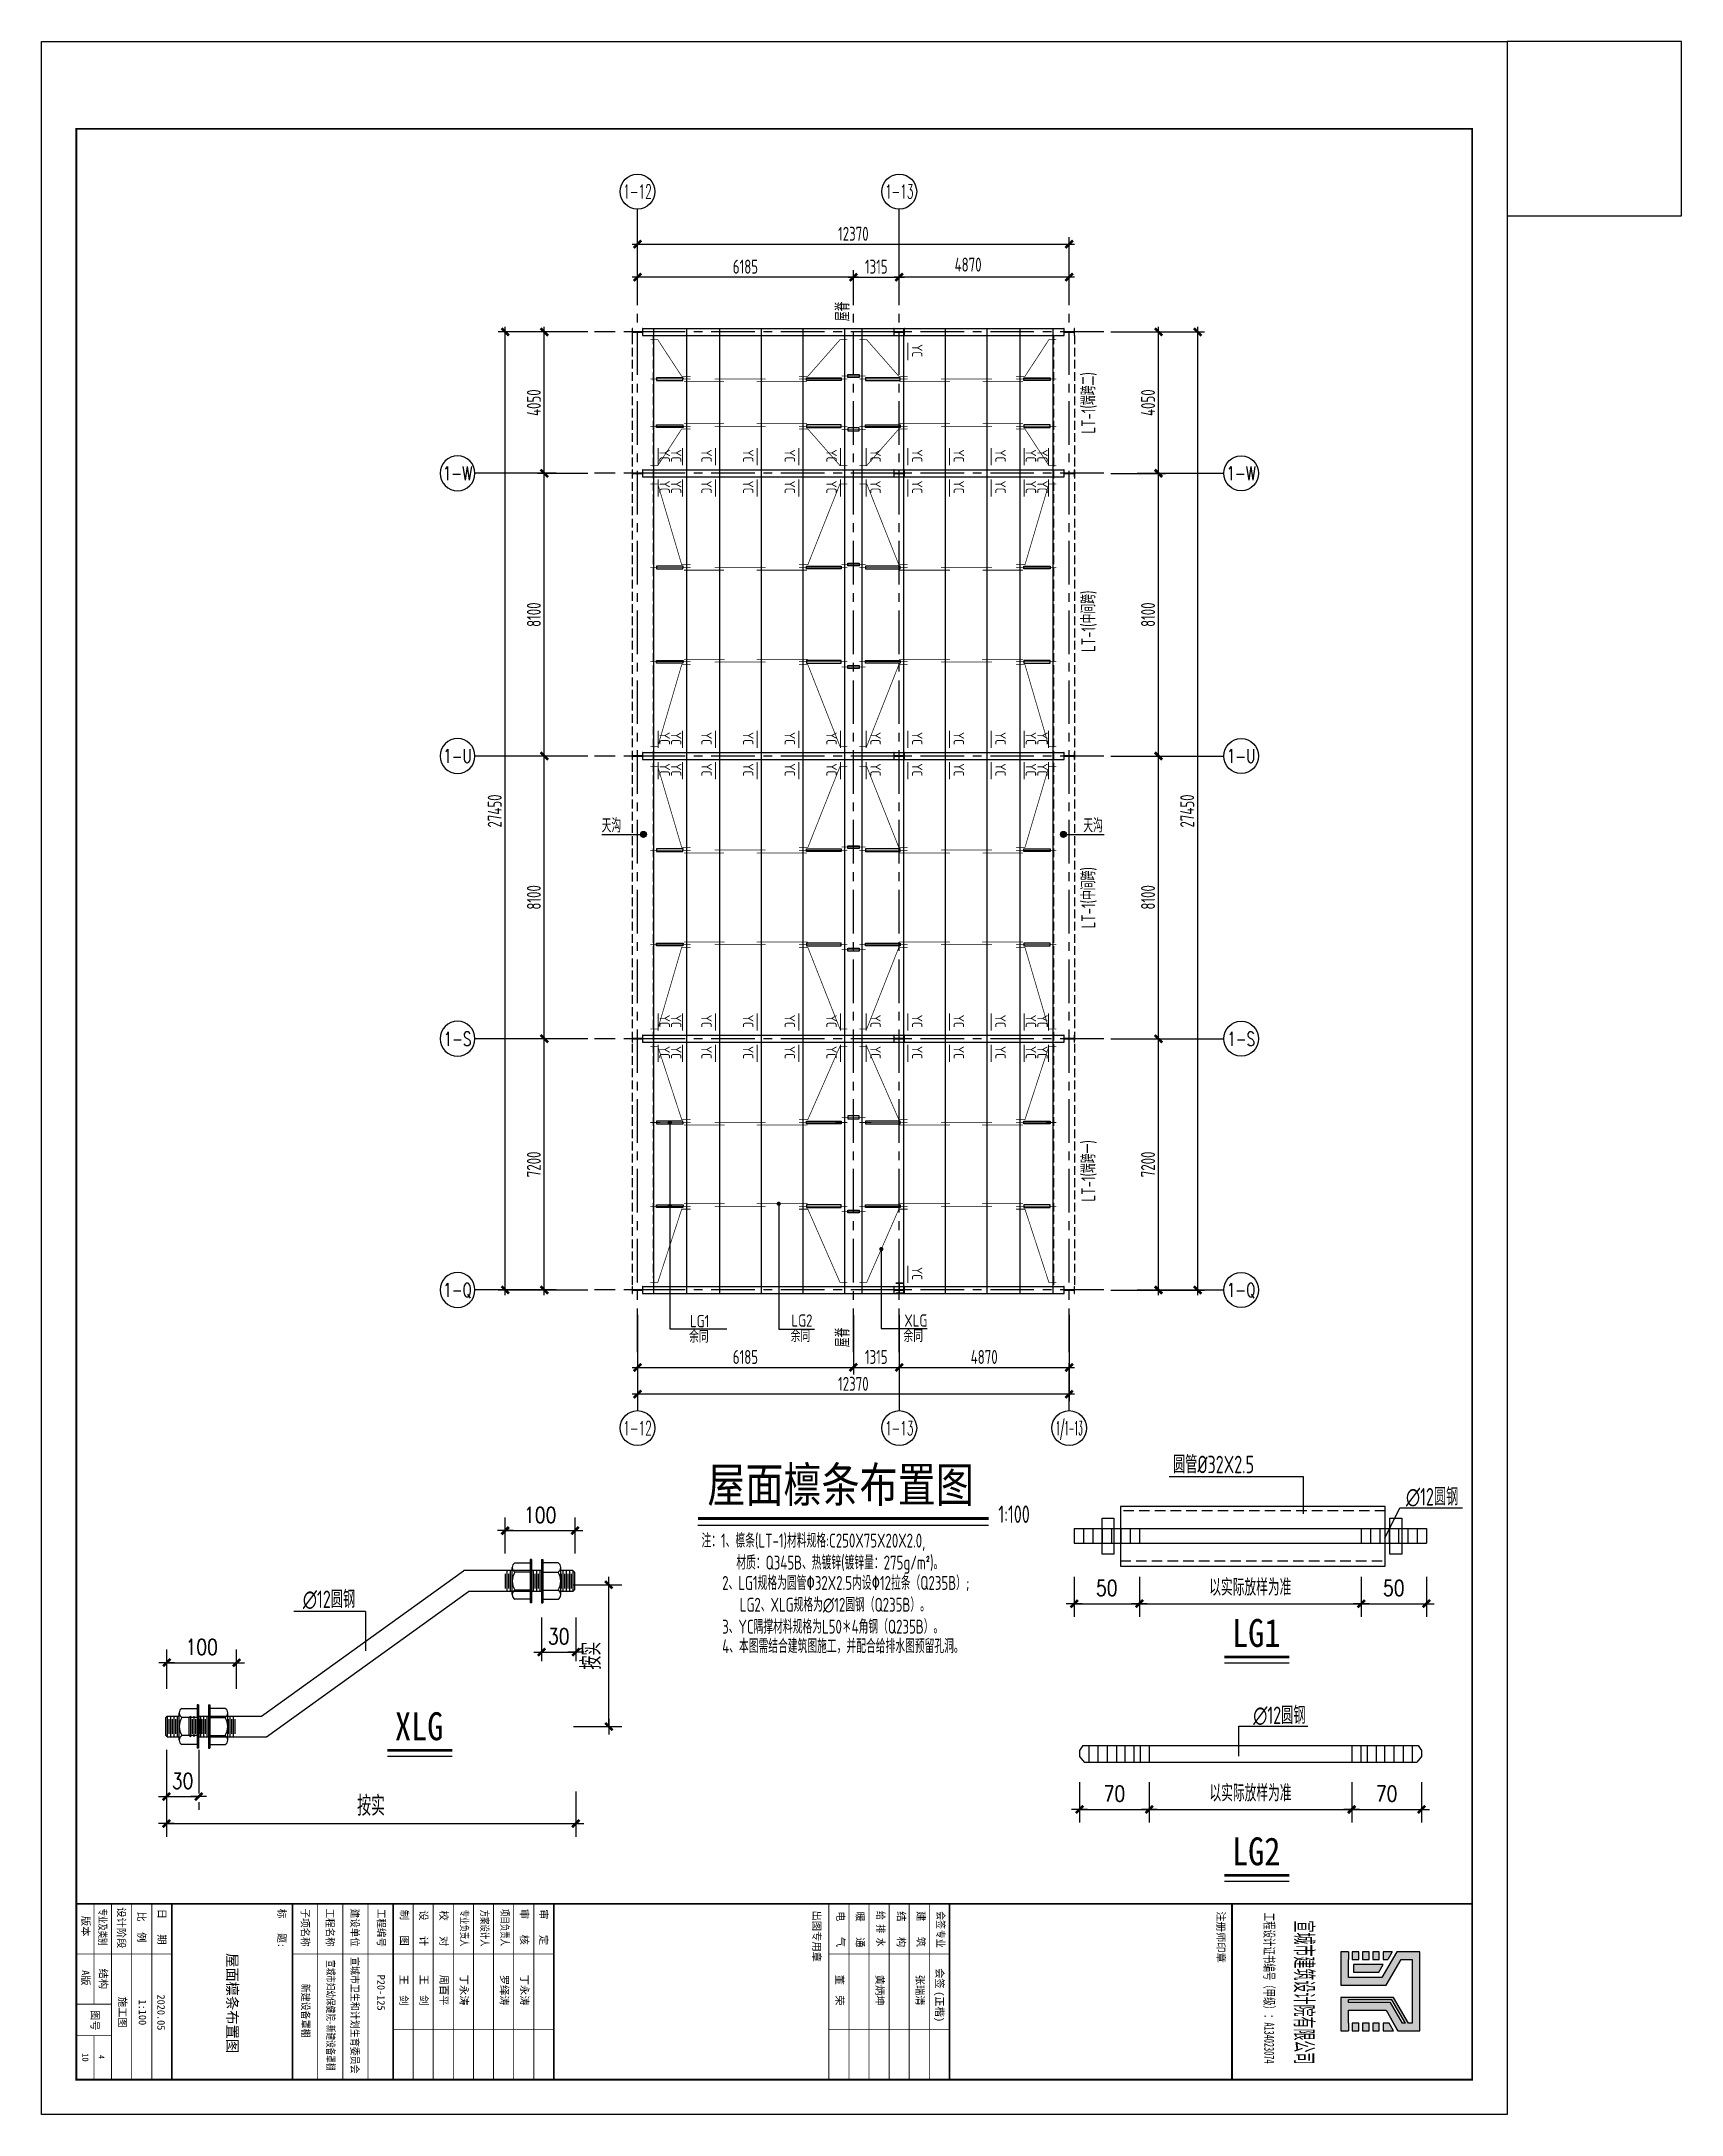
# Model space of a CAD drawing. Extents: x -321761 to 1215725, y 241863 to 438812.
# Drawn here: x 891725 to 938725, y 241863 to 301263 of the extents above; entities that cross this region are included whole.
import ezdxf
from ezdxf.enums import TextEntityAlignment as Align

# ---------------------------------------------------------------- set-up
doc = ezdxf.new("R2010")
doc.units = 0
doc.header["$LTSCALE"] = 1000
for name, pattern in [('CENTER', [2, 1.25, -0.25, 0.25, -0.25]), ('DASH', [0.35, 0.25, -0.1]), ('HIDDEN2', [0.45, 0.3, -0.15])]:
    doc.linetypes.add(name, pattern=pattern)
doc.layers.get('0').update_dxf_attribs({"linetype": 'CONTINUOUS'})
doc.layers.get('Defpoints').update_dxf_attribs({"linetype": 'CONTINUOUS'})
for name, color, linetype in [('1', 140, 'CONTINUOUS'), ('10014', 2, 'CONTINUOUS'), ('AXIS', 253, 'CENTER'), ('AXIS_NUM', 7, 'CONTINUOUS'), ('BORDER', 7, 'CONTINUOUS'), ('BZ_标准图框', 7, 'CONTINUOUS'), ('DIM', 3, 'CONTINUOUS'), ('DIM1', 3, 'CONTINUOUS'), ('DIM_LEAD', 3, 'CONTINUOUS'), ('DIM_SYMB', 3, 'CONTINUOUS'), ('PUB_TEXT', 7, 'CONTINUOUS'), ('TK(图框线)', 45, 'CONTINUOUS'), ('图层3', 6, 'CENTER'), ('图层8', 3, 'CENTER'), ('屋面隅撑', 1, 'CONTINUOUS'), ('柱子', 3, 'CONTINUOUS'), ('标注文字', 3, 'CONTINUOUS'), ('梁__实线', 4, 'CONTINUOUS'), ('檩条拉条', 253, 'CONTINUOUS')]:
    doc.layers.add(name, color=color, linetype=linetype)
doc.styles.add('-宋体', font='')
doc.styles.add('DIM_FONT', font='SIMPLEX.shx', dxfattribs={"width": 0.8})
doc.styles.add('HT', font='simhei.ttf')
doc.styles.add('TESSDREN', font='tssdeng.shx', dxfattribs={"width": 0.7, "height": 300, "bigfont": 'tssdchn.shx'})
doc.styles.add('TSSD_Axis', font='Complex.shx', dxfattribs={"width": 0.7, "bigfont": 'hztxt.shx'})
doc.styles.add('TSSD_Dimension', font='Tssdeng.shx', dxfattribs={"width": 0.7, "bigfont": 'hztxt.shx'})
doc.styles.add('TSSD_Rein', font='Tssdeng.shx', dxfattribs={"width": 0.7, "bigfont": 'hztxt.shx'})
doc.styles.add('宋体', font='宋体', dxfattribs={"height": 3})
doc.styles.get('-宋体').set_extended_font_data('SimSun')
doc.dimstyles.new('DIMN150', dxfattribs={"dimscale": 1.5, "dimtxt": 300, "dimasz": 1, "dimexe": 250, "dimexo": 300, "dimgap": 150, "dimtad": 1, "dimdec": 0, "dimzin": 0, "dimdsep": 46, "dimtxsty": 'DIM_FONT', "dimblk": '_DIMX', "dimcen": 0.09, "dimclrt": 7, "dimadec": 0, "dimazin": 0, "dimtfac": 1, "dimtdec": 0, "dimtix": 1, "dimtmove": 2, "dimatfit": 3, "dimldrblk": '_DIMX', "dimfxl": 1, "dimtolj": 1, "dimtzin": 0, "dimarcsym": 0})
doc.dimstyles.new('TSSD_100_100$0', dxfattribs={"dimtxt": 300, "dimasz": 100, "dimexe": 100, "dimexo": 300, "dimgap": 100, "dimtad": 1, "dimdec": 0, "dimzin": 0, "dimdsep": 46, "dimtxsty": 'TSSD_Dimension', "dimblk": 'ARCHTICK', "dimcen": 0, "dimdle": 100, "dimclrd": 3, "dimclre": 3, "dimclrt": 7, "dimazin": 0, "dimtfac": 1, "dimtdec": 0, "dimtix": 1, "dimtmove": 2, "dimatfit": 3, "dimldrblk": 'ARCHTICK', "dimfxl": 1, "dimtolj": 1, "dimtzin": 0, "dimarcsym": 0})

msp = doc.modelspace()

# ---------------------------------------------------------------- texts
at = {"layer": 'PUB_TEXT', "style": 'TESSDREN', "width": 0.7}
for p in [(914884.2, 293248.9), (914884.2, 263849.9)]:
    msp.add_text('屋脊', height=400, rotation=90, dxfattribs=at).set_placement(p)
at = {"layer": 'PUB_TEXT'}
for s, height, style, width, p in [('天沟', 400, 'TESSDREN', 0.7, (907778.6, 278597.9)), ('天沟', 400, 'TESSDREN', 0.7, (921580.4, 278597.9)), ('圆管%%C32X2.5', 500, 'TSSD_Dimension', 0.7, (924152.7, 260238.9)), ('屋面檩条布置图', 1000, '宋体', 0.8, (910806.7, 259410.8)), ('∅12圆钢', 500, 'TSSD_Dimension', 0.7, (930826.9, 259313.3)), ('1:100', 500, 'TESSDREN', 0.7, (919147.5, 258813.9)), ('注：1、檩条(LT-1)材料规格:C250X75X20X2.0,', 400, 'TESSDREN', 0.7, (910639.7, 258107.9)), ('材质：Q345B、热镀锌(镀锌量：275g/m%%1402%%141)。', 400, 'TESSDREN', 0.7, (911637.8, 257477.9)), ('2、LG1规格为圆管%%13032X2.5内设%%13012拉条（Q235B）;', 400, 'TESSDREN', 0.7, (911233.1, 256895.1)), ('∅12圆钢', 500, 'TSSD_Dimension', 0.7, (899215.6, 256377)), ('LG2、XLG规格为∅12圆钢（Q235B）。', 400, 'TESSDREN', 0.7, (911737.7, 256269)), ('3、YC隅撑材料规格为L50＊4角钢（Q235B）。', 400, 'TESSDREN', 0.7, (911233.1, 255641.2)), ('LG1', 800, '宋体', 0.85, (925842.1, 255261.8)), ('4、本图需结合建筑图施工，并配合给排水图预留孔洞。', 400, 'TESSDREN', 0.7, (911233.1, 255082.9)), ('XLG', 800, '宋体', 0.85, (901855.1, 252588.8)), ('∅12圆钢', 500, 'TSSD_Dimension', 0.7, (926450.2, 253052.9)), ('LG2', 800, '宋体', 0.85, (925842.1, 249003.9))]:
    msp.add_text(s, height=height, dxfattribs=dict(at, style=style, width=width)).set_placement(p)
at = {"layer": 'TK(图框线)', "style": 'HT'}
for s, height, p in [('结构', 216, (893389.9, 246046.2)), ('屋面檩条布置图', 300, (897047.5, 246487.5))]:
    msp.add_text(s, height=height, rotation=270, dxfattribs=at).set_placement(p)
at = {"layer": 'TK(图框线)', "style": '-宋体'}
msp.add_text('4', height=172.8, rotation=270, dxfattribs=at).set_placement((893360.6, 243510.9), align=Align.CENTER)
at = {"layer": '屋面隅撑', "color": 3, "style": 'TSSD_Rein', "width": 0.8}
for p in [(916671.7, 292588.8), (909434.6, 289575.9), (909764, 289575.9), (910635, 289575.9), (911829, 289575.9), (913023.1, 289575.9), (914217.1, 289575.9), (915477.7, 289575.9), (916671.7, 289575.9), (917865.8, 289575.9), (919059.8, 289575.9), (919930.7, 289575.9), (920260.2, 289575.9), (909434.6, 288680), (909764, 288680), (910635, 288680), (911829, 288680), (913023.1, 288680), (914217.1, 288680), (915477.7, 288680), (916671.7, 288680), (917865.8, 288680), (919059.8, 288680), (919930.7, 288680), (920260.2, 288680), (909434.6, 281475.9), (909764, 281475.9), (910635, 281475.9), (911829, 281475.9), (913023.1, 281475.9), (914217.1, 281475.9), (915477.7, 281475.9), (916671.7, 281475.9), (917865.8, 281475.9), (919059.8, 281475.9), (919930.7, 281475.9), (920260.2, 281475.9), (909434.6, 280580), (909764, 280580), (910635, 280580), (911829, 280580), (913023.1, 280580), (914217.1, 280580), (915477.7, 280580), (916671.7, 280580), (917865.8, 280580), (919059.8, 280580), (919930.7, 280580), (920260.2, 280580), (909434.6, 273375.9), (909764, 273375.9), (910635, 273375.9), (911829, 273375.9), (913023.1, 273375.9), (914217.1, 273375.9), (915477.7, 273375.9), (916671.7, 273375.9), (917865.8, 273375.9), (919059.8, 273375.9), (919930.7, 273375.9), (920260.2, 273375.9), (909434.6, 272480), (909764, 272480), (910635, 272480), (911829, 272480), (913023.1, 272480), (914217.1, 272480), (915477.7, 272480), (916671.7, 272480), (917865.8, 272480), (919059.8, 272480), (919930.7, 272480), (920260.2, 272480), (916671.7, 266146.1)]:
    msp.add_text('YC', height=300, rotation=270, dxfattribs=at).set_placement(p)
at = {"layer": '标注文字', "color": 6, "style": 'TSSD_Rein', "width": 0.7}
for s, p in [('LT-1(端跨二)', (921925.9, 290027.3)), ('LT-1(中间跨)', (921925.9, 283770.7)), ('LT-1(中间跨)', (921925.9, 275847.4)), ('LT-1(端跨一)', (921925.9, 268022.7))]:
    msp.add_text(s, height=400, rotation=90, dxfattribs=at).set_placement(p)
at = {"layer": '标注文字', "style": 'TSSD_Rein', "width": 0.8}
for s, p in [('余同', (910286.5, 263981.3)), ('LG1', (910309.8, 264420.9)), ('余同', (913195.6, 263998.2)), ('LG2', (913218.8, 264437.8)), ('余同', (916429.4, 263998.4)), ('XLG', (916452.6, 264438.1))]:
    msp.add_text(s, height=350, dxfattribs=at).set_placement(p)

# ---------------------------------------------------------------- blocks, each defined once
blk = doc.blocks.new('_DIMX')
blk.add_line((-150, 0), (150, 0))
at = {"const_width": 50}
blk.add_lwpolyline([(-70, -70), (70, 70)], dxfattribs=at)
blk = doc.blocks.new('*D315')
at = {"layer": 'AXIS', "color": 0, "linetype": 'ByBlock', "lineweight": -2}
for p, q in [((905016, 257939), (905016, 258969)), ((905018, 258594), (907017, 258594)), ((907018, 257939), (907018, 258969))]:
    blk.add_line(p, q, dxfattribs=at)
at = {"layer": 'Defpoints', "color": 0, "linetype": 'ByBlock'}
for p in [(907018, 258594), (905016, 257489), (907018, 257489)]:
    blk.add_point(p, dxfattribs=at)
at = {"layer": 'AXIS', "color": 0, "linetype": 'ByBlock', "lineweight": -2, "xscale": 1.5, "yscale": 1.5, "zscale": 1.5, "rotation": 180}
blk.add_blockref('_DIMX', (905016, 258594), dxfattribs=at)
at = {"layer": 'AXIS', "color": 0, "linetype": 'ByBlock', "lineweight": -2, "xscale": 1.5, "yscale": 1.5, "zscale": 1.5}
blk.add_blockref('_DIMX', (907018, 258594), dxfattribs=at)
at = {"layer": 'AXIS', "color": 7, "linetype": 'ByBlock', "insert": (906017, 259044), "char_height": 450, "attachment_point": 5, "style": 'DIM_FONT'}
blk.add_mtext('\\A1;100', dxfattribs=at)
blk = doc.blocks.new('*D316')
at = {"layer": 'AXIS', "color": 0, "lineweight": -2}
for p, q in [((906058, 256105), (906058, 254738)), ((907039, 256105), (907039, 254738)), ((906057, 255113), (906055, 255113)), ((906058, 255113), (907039, 255113)), ((907040, 255113), (907042, 255113))]:
    blk.add_line(p, q, dxfattribs=at)
at = {"layer": 'Defpoints', "color": 0}
for p in [(906058, 256555), (907039, 256555), (907039, 255113)]:
    blk.add_point(p, dxfattribs=at)
at = {"layer": 'AXIS', "color": 0, "lineweight": -2, "xscale": 1.5, "yscale": 1.5, "zscale": 1.5}
blk.add_blockref('_DIMX', (906058, 255113), dxfattribs=at)
at = {"layer": 'AXIS', "color": 0, "lineweight": -2, "xscale": 1.5, "yscale": 1.5, "zscale": 1.5, "rotation": 180}
blk.add_blockref('_DIMX', (907039, 255113), dxfattribs=at)
at = {"layer": 'AXIS', "color": 7, "insert": (906549, 255563), "char_height": 450, "attachment_point": 5, "style": 'DIM_FONT'}
blk.add_mtext('\\A1;30', dxfattribs=at)
blk = doc.blocks.new('*D317')
at = {"layer": 'AXIS', "color": 0, "linetype": 'ByBlock', "lineweight": -2}
for p, q in [((906975, 257041), (908359, 257041)), ((907984, 252980), (907984, 257040)), ((906975, 252979), (908359, 252979))]:
    blk.add_line(p, q, dxfattribs=at)
at = {"layer": 'Defpoints', "color": 0, "linetype": 'ByBlock'}
for p in [(906525, 257041), (907984, 257041), (906525, 252979)]:
    blk.add_point(p, dxfattribs=at)
at = {"layer": 'AXIS', "color": 0, "linetype": 'ByBlock', "lineweight": -2, "xscale": 1.5, "yscale": 1.5, "zscale": 1.5}
for p, rotation in [((907984, 257041), 90), ((907984, 252979), 270)]:
    blk.add_blockref('_DIMX', p, dxfattribs=dict(at, rotation=rotation))
at = {"layer": 'AXIS', "color": 7, "linetype": 'ByBlock', "insert": (907474, 255010), "char_height": 570, "attachment_point": 5, "rotation": 90, "style": 'TSSD_Dimension'}
blk.add_mtext('\\A1;按实', dxfattribs=at)
blk = doc.blocks.new('*D318')
at = {"layer": 'AXIS', "color": 0, "linetype": 'ByBlock', "lineweight": -2}
for p, q in [((895306, 251121), (895306, 249823)), ((907039, 251121), (907039, 249823)), ((895307, 250198), (907037, 250198))]:
    blk.add_line(p, q, dxfattribs=at)
at = {"layer": 'Defpoints', "color": 0, "linetype": 'ByBlock'}
for p in [(895306, 251571), (907039, 251571), (907039, 250198)]:
    blk.add_point(p, dxfattribs=at)
at = {"layer": 'AXIS', "color": 0, "linetype": 'ByBlock', "lineweight": -2, "xscale": 1.5, "yscale": 1.5, "zscale": 1.5, "rotation": 180}
blk.add_blockref('_DIMX', (895306, 250198), dxfattribs=at)
at = {"layer": 'AXIS', "color": 0, "linetype": 'ByBlock', "lineweight": -2, "xscale": 1.5, "yscale": 1.5, "zscale": 1.5}
blk.add_blockref('_DIMX', (907039, 250198), dxfattribs=at)
at = {"layer": 'AXIS', "color": 7, "linetype": 'ByBlock', "insert": (901172, 250708), "char_height": 570, "attachment_point": 5, "style": 'TSSD_Dimension'}
blk.add_mtext('\\A1;按实', dxfattribs=at)
blk = doc.blocks.new('*D319')
at = {"layer": 'AXIS', "color": 0, "lineweight": -2}
for p, q in [((895306, 252316), (895306, 250598)), ((896233, 252316), (896233, 250598)), ((895304, 250973), (895303, 250973)), ((895306, 250973), (896233, 250973)), ((896234, 250973), (896236, 250973))]:
    blk.add_line(p, q, dxfattribs=at)
at = {"layer": 'Defpoints', "color": 0}
for p in [(895306, 252766), (896233, 252766), (896233, 250973)]:
    blk.add_point(p, dxfattribs=at)
at = {"layer": 'AXIS', "color": 0, "lineweight": -2, "xscale": 1.5, "yscale": 1.5, "zscale": 1.5}
blk.add_blockref('_DIMX', (895306, 250973), dxfattribs=at)
at = {"layer": 'AXIS', "color": 0, "lineweight": -2, "xscale": 1.5, "yscale": 1.5, "zscale": 1.5, "rotation": 180}
blk.add_blockref('_DIMX', (896233, 250973), dxfattribs=at)
at = {"layer": 'AXIS', "color": 7, "insert": (895769, 251423), "char_height": 450, "attachment_point": 5, "style": 'DIM_FONT'}
blk.add_mtext('\\A1;30', dxfattribs=at)
blk = doc.blocks.new('*D320')
at = {"layer": 'AXIS', "color": 0, "linetype": 'ByBlock', "lineweight": -2}
for p, q in [((895316, 254060), (895316, 255184)), ((897318, 254060), (897318, 255184)), ((895317, 254809), (897316, 254809))]:
    blk.add_line(p, q, dxfattribs=at)
at = {"layer": 'Defpoints', "color": 0, "linetype": 'ByBlock'}
for p in [(897318, 254809), (895316, 253610), (897318, 253610)]:
    blk.add_point(p, dxfattribs=at)
at = {"layer": 'AXIS', "color": 0, "linetype": 'ByBlock', "lineweight": -2, "xscale": 1.5, "yscale": 1.5, "zscale": 1.5, "rotation": 180}
blk.add_blockref('_DIMX', (895316, 254809), dxfattribs=at)
at = {"layer": 'AXIS', "color": 0, "linetype": 'ByBlock', "lineweight": -2, "xscale": 1.5, "yscale": 1.5, "zscale": 1.5}
blk.add_blockref('_DIMX', (897318, 254809), dxfattribs=at)
at = {"layer": 'AXIS', "color": 7, "linetype": 'ByBlock', "insert": (896317, 255259), "char_height": 450, "attachment_point": 5, "style": 'DIM_FONT'}
blk.add_mtext('\\A1;100', dxfattribs=at)
blk = doc.blocks.new('*D321')
at = {"layer": 'AXIS', "color": 0, "linetype": 'ByBlock', "lineweight": -2}
for p, q in [((921320, 257274), (921320, 256125)), ((923189, 257274), (923189, 256125)), ((921321, 256500), (923187, 256500))]:
    blk.add_line(p, q, dxfattribs=at)
at = {"layer": 'Defpoints', "color": 0, "linetype": 'ByBlock'}
for p in [(921320, 257724), (923189, 257724), (923189, 256500)]:
    blk.add_point(p, dxfattribs=at)
at = {"layer": 'AXIS', "color": 0, "linetype": 'ByBlock', "lineweight": -2, "xscale": 1.5, "yscale": 1.5, "zscale": 1.5, "rotation": 180}
blk.add_blockref('_DIMX', (921320, 256500), dxfattribs=at)
at = {"layer": 'AXIS', "color": 0, "linetype": 'ByBlock', "lineweight": -2, "xscale": 1.5, "yscale": 1.5, "zscale": 1.5}
blk.add_blockref('_DIMX', (923189, 256500), dxfattribs=at)
at = {"layer": 'AXIS', "color": 7, "linetype": 'ByBlock', "insert": (922254, 256950), "char_height": 450, "attachment_point": 5, "style": 'DIM_FONT'}
blk.add_mtext('\\A1;50', dxfattribs=at)
blk = doc.blocks.new('*D322')
at = {"layer": 'AXIS', "color": 0, "linetype": 'ByBlock', "lineweight": -2}
for p, q in [((923189, 257274), (923189, 256125)), ((929545, 257274), (929545, 256125)), ((923190, 256500), (929543, 256500))]:
    blk.add_line(p, q, dxfattribs=at)
at = {"layer": 'Defpoints', "color": 0, "linetype": 'ByBlock'}
for p in [(923189, 257724), (929545, 257724), (929545, 256500)]:
    blk.add_point(p, dxfattribs=at)
at = {"layer": 'AXIS', "color": 0, "linetype": 'ByBlock', "lineweight": -2, "xscale": 1.5, "yscale": 1.5, "zscale": 1.5, "rotation": 180}
blk.add_blockref('_DIMX', (923189, 256500), dxfattribs=at)
at = {"layer": 'AXIS', "color": 0, "linetype": 'ByBlock', "lineweight": -2, "xscale": 1.5, "yscale": 1.5, "zscale": 1.5}
blk.add_blockref('_DIMX', (929545, 256500), dxfattribs=at)
at = {"layer": 'AXIS', "color": 7, "linetype": 'ByBlock', "insert": (926367, 256967), "char_height": 480, "attachment_point": 5, "style": 'TSSD_Dimension'}
blk.add_mtext('\\A1;以实际放样为准', dxfattribs=at)
blk = doc.blocks.new('*D323')
at = {"layer": 'AXIS', "color": 0, "linetype": 'ByBlock', "lineweight": -2}
for p, q in [((929545, 257274), (929545, 256125)), ((931414, 257274), (931414, 256125)), ((929546, 256500), (931412, 256500))]:
    blk.add_line(p, q, dxfattribs=at)
at = {"layer": 'Defpoints', "color": 0, "linetype": 'ByBlock'}
for p in [(929545, 257724), (931414, 257724), (931414, 256500)]:
    blk.add_point(p, dxfattribs=at)
at = {"layer": 'AXIS', "color": 0, "linetype": 'ByBlock', "lineweight": -2, "xscale": 1.5, "yscale": 1.5, "zscale": 1.5, "rotation": 180}
blk.add_blockref('_DIMX', (929545, 256500), dxfattribs=at)
at = {"layer": 'AXIS', "color": 0, "linetype": 'ByBlock', "lineweight": -2, "xscale": 1.5, "yscale": 1.5, "zscale": 1.5}
blk.add_blockref('_DIMX', (931414, 256500), dxfattribs=at)
at = {"layer": 'AXIS', "color": 7, "linetype": 'ByBlock', "insert": (930479, 256950), "char_height": 450, "attachment_point": 5, "style": 'DIM_FONT'}
blk.add_mtext('\\A1;50', dxfattribs=at)
blk = doc.blocks.new('*D324')
at = {"layer": 'AXIS', "color": 0, "linetype": 'ByBlock', "lineweight": -2}
for p, q in [((921473, 251386), (921473, 250230)), ((923473, 251386), (923473, 250230)), ((921474, 250605), (923471, 250605))]:
    blk.add_line(p, q, dxfattribs=at)
at = {"layer": 'Defpoints', "color": 0, "linetype": 'ByBlock'}
for p in [(921473, 251836), (923473, 251836), (923473, 250605)]:
    blk.add_point(p, dxfattribs=at)
at = {"layer": 'AXIS', "color": 0, "linetype": 'ByBlock', "lineweight": -2, "xscale": 1.5, "yscale": 1.5, "zscale": 1.5, "rotation": 180}
blk.add_blockref('_DIMX', (921473, 250605), dxfattribs=at)
at = {"layer": 'AXIS', "color": 0, "linetype": 'ByBlock', "lineweight": -2, "xscale": 1.5, "yscale": 1.5, "zscale": 1.5}
blk.add_blockref('_DIMX', (923473, 250605), dxfattribs=at)
at = {"layer": 'AXIS', "color": 7, "linetype": 'ByBlock', "insert": (922473, 251055), "char_height": 450, "attachment_point": 5, "style": 'DIM_FONT'}
blk.add_mtext('\\A1;70', dxfattribs=at)
blk = doc.blocks.new('*D325')
at = {"layer": 'AXIS', "color": 0, "linetype": 'ByBlock', "lineweight": -2}
for p, q in [((923473, 251386), (923473, 250230)), ((929274, 251386), (929274, 250230)), ((923474, 250605), (929272, 250605))]:
    blk.add_line(p, q, dxfattribs=at)
at = {"layer": 'Defpoints', "color": 0, "linetype": 'ByBlock'}
for p in [(923473, 251836), (929274, 251836), (929274, 250605)]:
    blk.add_point(p, dxfattribs=at)
at = {"layer": 'AXIS', "color": 0, "linetype": 'ByBlock', "lineweight": -2, "xscale": 1.5, "yscale": 1.5, "zscale": 1.5, "rotation": 180}
blk.add_blockref('_DIMX', (923473, 250605), dxfattribs=at)
at = {"layer": 'AXIS', "color": 0, "linetype": 'ByBlock', "lineweight": -2, "xscale": 1.5, "yscale": 1.5, "zscale": 1.5}
blk.add_blockref('_DIMX', (929274, 250605), dxfattribs=at)
at = {"layer": 'AXIS', "color": 7, "linetype": 'ByBlock', "insert": (926373, 251072), "char_height": 480, "attachment_point": 5, "style": 'TSSD_Dimension'}
blk.add_mtext('\\A1;以实际放样为准', dxfattribs=at)
blk = doc.blocks.new('*D326')
at = {"layer": 'AXIS', "color": 0, "linetype": 'ByBlock', "lineweight": -2}
for p, q in [((929274, 251386), (929274, 250230)), ((931274, 251386), (931274, 250230)), ((929275, 250605), (931272, 250605))]:
    blk.add_line(p, q, dxfattribs=at)
at = {"layer": 'Defpoints', "color": 0, "linetype": 'ByBlock'}
for p in [(929274, 251836), (931274, 251836), (931274, 250605)]:
    blk.add_point(p, dxfattribs=at)
at = {"layer": 'AXIS', "color": 0, "linetype": 'ByBlock', "lineweight": -2, "xscale": 1.5, "yscale": 1.5, "zscale": 1.5, "rotation": 180}
blk.add_blockref('_DIMX', (929274, 250605), dxfattribs=at)
at = {"layer": 'AXIS', "color": 0, "linetype": 'ByBlock', "lineweight": -2, "xscale": 1.5, "yscale": 1.5, "zscale": 1.5}
blk.add_blockref('_DIMX', (931274, 250605), dxfattribs=at)
at = {"layer": 'AXIS', "color": 7, "linetype": 'ByBlock', "insert": (930274, 251055), "char_height": 450, "attachment_point": 5, "style": 'DIM_FONT'}
blk.add_mtext('\\A1;70', dxfattribs=at)
blk = doc.blocks.new('ts_axno')
at = {"color": 0, "linetype": 'ByBlock', "lineweight": -2}
blk.add_circle((0, 0), 0.5, dxfattribs=at)
at = {"color": 0, "linetype": 'ByBlock', "lineweight": -2, "style": 'TSSD_Axis', "width": 0.7}
blk.add_attdef('A', text='', height=0.6, dxfattribs=at).set_placement((0, 0), align=Align.MIDDLE_CENTER)
blk = doc.blocks.new('_ArchTick')
at = {"color": 0, "linetype": 'ByBlock', "const_width": 0.5}
blk.add_lwpolyline([(-0.71, -0.71), (0.71, 0.71)], dxfattribs=at)
blk = doc.blocks.new('*D459')
at = {"layer": 'Defpoints', "color": 0}
for p in [(921966, 272688), (923737, 272688), (921966, 265488)]:
    blk.add_point(p, dxfattribs=at)
at = {"layer": 'DIM', "color": 3, "lineweight": -2}
for p, q in [((922366, 272688), (923937, 272688)), ((923737, 265338), (923737, 272838)), ((922366, 265488), (923937, 265488))]:
    blk.add_line(p, q, dxfattribs=at)
at = {"layer": 'DIM', "color": 3, "lineweight": -2, "xscale": 150, "yscale": 150, "zscale": 150}
for p, rotation in [((923737, 272688), 90), ((923737, 265488), 270)]:
    blk.add_blockref('_ArchTick', p, dxfattribs=dict(at, rotation=rotation))
at = {"layer": 'DIM', "color": 7, "insert": (923437, 269088), "char_height": 400, "attachment_point": 5, "rotation": 90, "style": 'TSSD_Dimension'}
blk.add_mtext('\\A1;7200', dxfattribs=at)
blk = doc.blocks.new('*D460')
at = {"layer": 'Defpoints', "color": 0}
for p in [(921966, 280788), (923737, 280788), (921966, 272688)]:
    blk.add_point(p, dxfattribs=at)
at = {"layer": 'DIM', "color": 3, "lineweight": -2}
for p, q in [((922366, 280788), (923937, 280788)), ((923737, 272538), (923737, 280938)), ((922366, 272688), (923937, 272688))]:
    blk.add_line(p, q, dxfattribs=at)
at = {"layer": 'DIM', "color": 3, "lineweight": -2, "xscale": 150, "yscale": 150, "zscale": 150}
for p, rotation in [((923737, 280788), 90), ((923737, 272688), 270)]:
    blk.add_blockref('_ArchTick', p, dxfattribs=dict(at, rotation=rotation))
at = {"layer": 'DIM', "color": 7, "insert": (923437, 276738), "char_height": 400, "attachment_point": 5, "rotation": 90, "style": 'TSSD_Dimension'}
blk.add_mtext('\\A1;8100', dxfattribs=at)
blk = doc.blocks.new('*D461')
at = {"layer": 'Defpoints', "color": 0}
for p in [(921966, 288888), (923737, 288888), (921966, 280788)]:
    blk.add_point(p, dxfattribs=at)
at = {"layer": 'DIM', "color": 3, "lineweight": -2}
for p, q in [((922366, 288888), (923937, 288888)), ((923737, 280638), (923737, 289038)), ((922366, 280788), (923937, 280788))]:
    blk.add_line(p, q, dxfattribs=at)
at = {"layer": 'DIM', "color": 3, "lineweight": -2, "xscale": 150, "yscale": 150, "zscale": 150}
for p, rotation in [((923737, 288888), 90), ((923737, 280788), 270)]:
    blk.add_blockref('_ArchTick', p, dxfattribs=dict(at, rotation=rotation))
at = {"layer": 'DIM', "color": 7, "insert": (923437, 284838), "char_height": 400, "attachment_point": 5, "rotation": 90, "style": 'TSSD_Dimension'}
blk.add_mtext('\\A1;8100', dxfattribs=at)
blk = doc.blocks.new('*D462')
at = {"layer": 'Defpoints', "color": 0}
for p in [(921966, 292938), (923737, 292938), (921966, 288888)]:
    blk.add_point(p, dxfattribs=at)
at = {"layer": 'DIM', "color": 3, "lineweight": -2}
for p, q in [((922366, 292938), (923937, 292938)), ((923737, 288738), (923737, 293088)), ((922366, 288888), (923937, 288888))]:
    blk.add_line(p, q, dxfattribs=at)
at = {"layer": 'DIM', "color": 3, "lineweight": -2, "xscale": 150, "yscale": 150, "zscale": 150}
for p, rotation in [((923737, 292938), 90), ((923737, 288888), 270)]:
    blk.add_blockref('_ArchTick', p, dxfattribs=dict(at, rotation=rotation))
at = {"layer": 'DIM', "color": 7, "insert": (923437, 290913), "char_height": 400, "attachment_point": 5, "rotation": 90, "style": 'TSSD_Dimension'}
blk.add_mtext('\\A1;4050', dxfattribs=at)
blk = doc.blocks.new('*D463')
at = {"layer": 'Defpoints', "color": 0}
for p in [(922266, 292938), (924859, 292938), (922114, 265488)]:
    blk.add_point(p, dxfattribs=at)
at = {"layer": 'DIM', "color": 3, "lineweight": -2}
for p, q in [((922666, 292938), (925059, 292938)), ((924859, 265338), (924859, 293088)), ((922514, 265488), (925059, 265488))]:
    blk.add_line(p, q, dxfattribs=at)
at = {"layer": 'DIM', "color": 3, "lineweight": -2, "xscale": 150, "yscale": 150, "zscale": 150}
for p, rotation in [((924859, 292938), 90), ((924859, 265488), 270)]:
    blk.add_blockref('_ArchTick', p, dxfattribs=dict(at, rotation=rotation))
at = {"layer": 'DIM', "color": 7, "insert": (924559, 279213), "char_height": 400, "attachment_point": 5, "rotation": 90, "style": 'TSSD_Dimension'}
blk.add_mtext('\\A1;27450', dxfattribs=at)
blk = doc.blocks.new('*D464')
at = {"layer": 'Defpoints', "color": 0}
for p in [(921177, 295452), (908807, 293396), (921177, 293396)]:
    blk.add_point(p, dxfattribs=at)
at = {"layer": 'DIM', "color": 3, "lineweight": -2}
for p, q in [((908657, 295452), (921327, 295452)), ((908807, 293796), (908807, 295652)), ((921177, 293796), (921177, 295652))]:
    blk.add_line(p, q, dxfattribs=at)
at = {"layer": 'DIM', "color": 3, "lineweight": -2, "xscale": 150, "yscale": 150, "zscale": 150, "rotation": 180}
blk.add_blockref('_ArchTick', (908807, 295452), dxfattribs=at)
at = {"layer": 'DIM', "color": 3, "lineweight": -2, "xscale": 150, "yscale": 150, "zscale": 150}
blk.add_blockref('_ArchTick', (921177, 295452), dxfattribs=at)
at = {"layer": 'DIM', "color": 7, "insert": (914992, 295752), "char_height": 400, "attachment_point": 5, "style": 'TSSD_Dimension'}
blk.add_mtext('\\A1;12370', dxfattribs=at)
blk = doc.blocks.new('rt34v')
blk.add_hatch(color=4).paths.add_polyline_path([(0, -100), (0, 100), (-8, 100), (-8, 3), (-292, 3), (-292, 100), (-300, 100), (-300, -100), (-292, -100), (-292, -3), (-8, -3), (-8, -100)])
at = {"layer": '图层3', "color": 3}
blk.add_lwpolyline([(0, -100), (0, 100), (-8, 100), (-8, 3), (-292, 3), (-292, 100), (-300, 100), (-300, -100), (-292, -100), (-292, -3), (-8, -3), (-8, -100), (0, -100), (0, 100)], dxfattribs=at)
blk = doc.blocks.new('*D465')
at = {"layer": 'Defpoints', "color": 0}
for p in [(906136, 272688), (907781, 272688), (907781, 265488)]:
    blk.add_point(p, dxfattribs=at)
at = {"layer": 'DIM', "color": 3, "lineweight": -2}
for p, q in [((907381, 272688), (905936, 272688)), ((906136, 265338), (906136, 272838)), ((907381, 265488), (905936, 265488))]:
    blk.add_line(p, q, dxfattribs=at)
at = {"layer": 'DIM', "color": 3, "lineweight": -2, "xscale": 150, "yscale": 150, "zscale": 150}
for p, rotation in [((906136, 272688), 90), ((906136, 265488), 270)]:
    blk.add_blockref('_ArchTick', p, dxfattribs=dict(at, rotation=rotation))
at = {"layer": 'DIM', "color": 7, "insert": (905836, 269088), "char_height": 400, "attachment_point": 5, "rotation": 90, "style": 'TSSD_Dimension'}
blk.add_mtext('\\A1;7200', dxfattribs=at)
blk = doc.blocks.new('*D466')
at = {"layer": 'Defpoints', "color": 0}
for p in [(906136, 280788), (907781, 280788), (907781, 272688)]:
    blk.add_point(p, dxfattribs=at)
at = {"layer": 'DIM', "color": 3, "lineweight": -2}
for p, q in [((907381, 280788), (905936, 280788)), ((906136, 272538), (906136, 280938)), ((907381, 272688), (905936, 272688))]:
    blk.add_line(p, q, dxfattribs=at)
at = {"layer": 'DIM', "color": 3, "lineweight": -2, "xscale": 150, "yscale": 150, "zscale": 150}
for p, rotation in [((906136, 280788), 90), ((906136, 272688), 270)]:
    blk.add_blockref('_ArchTick', p, dxfattribs=dict(at, rotation=rotation))
at = {"layer": 'DIM', "color": 7, "insert": (905836, 276738), "char_height": 400, "attachment_point": 5, "rotation": 90, "style": 'TSSD_Dimension'}
blk.add_mtext('\\A1;8100', dxfattribs=at)
blk = doc.blocks.new('*D467')
at = {"layer": 'Defpoints', "color": 0}
for p in [(906136, 288888), (907781, 288888), (907781, 280788)]:
    blk.add_point(p, dxfattribs=at)
at = {"layer": 'DIM', "color": 3, "lineweight": -2}
for p, q in [((907381, 288888), (905936, 288888)), ((906136, 280638), (906136, 289038)), ((907381, 280788), (905936, 280788))]:
    blk.add_line(p, q, dxfattribs=at)
at = {"layer": 'DIM', "color": 3, "lineweight": -2, "xscale": 150, "yscale": 150, "zscale": 150}
for p, rotation in [((906136, 288888), 90), ((906136, 280788), 270)]:
    blk.add_blockref('_ArchTick', p, dxfattribs=dict(at, rotation=rotation))
at = {"layer": 'DIM', "color": 7, "insert": (905836, 284838), "char_height": 400, "attachment_point": 5, "rotation": 90, "style": 'TSSD_Dimension'}
blk.add_mtext('\\A1;8100', dxfattribs=at)
blk = doc.blocks.new('*D468')
at = {"layer": 'Defpoints', "color": 0}
for p in [(906136, 292938), (907781, 292938), (907781, 288888)]:
    blk.add_point(p, dxfattribs=at)
at = {"layer": 'DIM', "color": 3, "lineweight": -2}
for p, q in [((907381, 292938), (905936, 292938)), ((906136, 288738), (906136, 293088)), ((907381, 288888), (905936, 288888))]:
    blk.add_line(p, q, dxfattribs=at)
at = {"layer": 'DIM', "color": 3, "lineweight": -2, "xscale": 150, "yscale": 150, "zscale": 150}
for p, rotation in [((906136, 292938), 90), ((906136, 288888), 270)]:
    blk.add_blockref('_ArchTick', p, dxfattribs=dict(at, rotation=rotation))
at = {"layer": 'DIM', "color": 7, "insert": (905836, 290913), "char_height": 400, "attachment_point": 5, "rotation": 90, "style": 'TSSD_Dimension'}
blk.add_mtext('\\A1;4050', dxfattribs=at)
blk = doc.blocks.new('*D469')
at = {"layer": 'Defpoints', "color": 0}
for p in [(905015, 292938), (907481, 292938), (907633, 265488)]:
    blk.add_point(p, dxfattribs=at)
at = {"layer": 'DIM', "color": 3, "lineweight": -2}
for p, q in [((907081, 292938), (904815, 292938)), ((905015, 265338), (905015, 293088)), ((907233, 265488), (904815, 265488))]:
    blk.add_line(p, q, dxfattribs=at)
at = {"layer": 'DIM', "color": 3, "lineweight": -2, "xscale": 150, "yscale": 150, "zscale": 150}
for p, rotation in [((905015, 292938), 90), ((905015, 265488), 270)]:
    blk.add_blockref('_ArchTick', p, dxfattribs=dict(at, rotation=rotation))
at = {"layer": 'DIM', "color": 7, "insert": (904715, 279213), "char_height": 400, "attachment_point": 5, "rotation": 90, "style": 'TSSD_Dimension'}
blk.add_mtext('\\A1;27450', dxfattribs=at)
blk = doc.blocks.new('*D470')
at = {"layer": 'Defpoints', "color": 0}
for p in [(908807, 294509), (908807, 293424), (914992, 293424)]:
    blk.add_point(p, dxfattribs=at)
at = {"layer": 'DIM', "color": 3, "lineweight": -2}
for p, q in [((908807, 293824), (908807, 294709)), ((914992, 293824), (914992, 294709)), ((915142, 294509), (908657, 294509))]:
    blk.add_line(p, q, dxfattribs=at)
at = {"layer": 'DIM', "color": 3, "lineweight": -2, "xscale": 150, "yscale": 150, "zscale": 150, "rotation": 180}
blk.add_blockref('_ArchTick', (908807, 294509), dxfattribs=at)
at = {"layer": 'DIM', "color": 3, "lineweight": -2, "xscale": 150, "yscale": 150, "zscale": 150}
blk.add_blockref('_ArchTick', (914992, 294509), dxfattribs=at)
at = {"layer": 'DIM', "color": 7, "insert": (911899, 294809), "char_height": 400, "attachment_point": 5, "style": 'TSSD_Dimension'}
blk.add_mtext('\\A1;6185', dxfattribs=at)
blk = doc.blocks.new('*D471')
at = {"layer": 'Defpoints', "color": 0}
for p in [(908807, 265170), (914992, 265170), (914992, 263269)]:
    blk.add_point(p, dxfattribs=at)
at = {"layer": 'DIM', "color": 3, "lineweight": -2}
for p, q in [((908807, 264770), (908807, 263069)), ((914992, 264770), (914992, 263069)), ((908657, 263269), (915142, 263269))]:
    blk.add_line(p, q, dxfattribs=at)
at = {"layer": 'DIM', "color": 3, "lineweight": -2, "xscale": 150, "yscale": 150, "zscale": 150, "rotation": 180}
blk.add_blockref('_ArchTick', (908807, 263269), dxfattribs=at)
at = {"layer": 'DIM', "color": 3, "lineweight": -2, "xscale": 150, "yscale": 150, "zscale": 150}
blk.add_blockref('_ArchTick', (914992, 263269), dxfattribs=at)
at = {"layer": 'DIM', "color": 7, "insert": (911899, 263569), "char_height": 400, "attachment_point": 5, "style": 'TSSD_Dimension'}
blk.add_mtext('\\A1;6185', dxfattribs=at)
blk = doc.blocks.new('*D472')
at = {"layer": 'Defpoints', "color": 0}
for p in [(908807, 265172), (921177, 265172), (908807, 262500)]:
    blk.add_point(p, dxfattribs=at)
at = {"layer": 'DIM', "color": 3, "lineweight": -2}
for p, q in [((908807, 264772), (908807, 262300)), ((921177, 264772), (921177, 262300)), ((921327, 262500), (908657, 262500))]:
    blk.add_line(p, q, dxfattribs=at)
at = {"layer": 'DIM', "color": 3, "lineweight": -2, "xscale": 150, "yscale": 150, "zscale": 150, "rotation": 180}
blk.add_blockref('_ArchTick', (908807, 262500), dxfattribs=at)
at = {"layer": 'DIM', "color": 3, "lineweight": -2, "xscale": 150, "yscale": 150, "zscale": 150}
blk.add_blockref('_ArchTick', (921177, 262500), dxfattribs=at)
at = {"layer": 'DIM', "color": 7, "insert": (914992, 262800), "char_height": 400, "attachment_point": 5, "style": 'TSSD_Dimension'}
blk.add_mtext('\\A1;12370', dxfattribs=at)
blk = doc.blocks.new('*D473')
at = {"layer": 'Defpoints', "color": 0}
for p in [(916307, 294509), (916307, 293424), (921177, 293424)]:
    blk.add_point(p, dxfattribs=at)
at = {"layer": 'DIM', "color": 3, "lineweight": -2}
for p, q in [((916307, 293824), (916307, 294709)), ((921177, 293824), (921177, 294709)), ((921327, 294509), (916157, 294509))]:
    blk.add_line(p, q, dxfattribs=at)
at = {"layer": 'DIM', "color": 3, "lineweight": -2, "xscale": 150, "yscale": 150, "zscale": 150, "rotation": 180}
blk.add_blockref('_ArchTick', (916307, 294509), dxfattribs=at)
at = {"layer": 'DIM', "color": 3, "lineweight": -2, "xscale": 150, "yscale": 150, "zscale": 150}
blk.add_blockref('_ArchTick', (921177, 294509), dxfattribs=at)
at = {"layer": 'DIM', "color": 7, "insert": (918280, 294868), "char_height": 400, "attachment_point": 5, "style": 'TSSD_Dimension'}
blk.add_mtext('\\A1;4870', dxfattribs=at)
blk = doc.blocks.new('*D474')
at = {"layer": 'Defpoints', "color": 0}
for p in [(916307, 265170), (921177, 265170), (921177, 263269)]:
    blk.add_point(p, dxfattribs=at)
at = {"layer": 'DIM', "color": 3, "lineweight": -2}
for p, q in [((916307, 264770), (916307, 263069)), ((921177, 264770), (921177, 263069)), ((916157, 263269), (921327, 263269))]:
    blk.add_line(p, q, dxfattribs=at)
at = {"layer": 'DIM', "color": 3, "lineweight": -2, "xscale": 150, "yscale": 150, "zscale": 150, "rotation": 180}
blk.add_blockref('_ArchTick', (916307, 263269), dxfattribs=at)
at = {"layer": 'DIM', "color": 3, "lineweight": -2, "xscale": 150, "yscale": 150, "zscale": 150}
blk.add_blockref('_ArchTick', (921177, 263269), dxfattribs=at)
at = {"layer": 'DIM', "color": 7, "insert": (918742, 263569), "char_height": 400, "attachment_point": 5, "style": 'TSSD_Dimension'}
blk.add_mtext('\\A1;4870', dxfattribs=at)
blk = doc.blocks.new('23wca1')
h = blk.add_hatch(color=1)
h.paths.add_polyline_path([(1517, 32430), (-752, 32430), (-752, 31764), (-15, 31338), (-15, 30383), (-531, 30383), (-752, 30383), (-752, 30162), (206, 30162), (206, 31466), (-531, 31891), (-531, 32209), (1295, 32209), (1295, 32099), (558, 31673), (558, 30162), (1517, 30162), (1517, 30383), (1295, 30383), (927, 30383), (927, 31460), (1517, 31801)])
h.paths.add_polyline_path([(1295, 31928), (706, 31588), (706, 30383), (632, 30383), (632, 31630), (1295, 32013)], flags=16)
h = blk.add_hatch(color=1)
h.paths.add_polyline_path([(1517, 31673), (1295, 31545), (1295, 31378), (1517, 31378)])
h.paths.add_polyline_path([(1295, 31267), (1295, 31083), (1517, 31083), (1517, 31267)])
h.paths.add_polyline_path([(1295, 30973), (1295, 30788), (1517, 30788), (1517, 30973)])
h.paths.add_polyline_path([(1517, 30493), (1517, 30678), (1295, 30678), (1295, 30493)])
h.paths.add_polyline_path([(-162, 31253), (-384, 31381), (-384, 30530), (-162, 30530)])
h.paths.add_polyline_path([(-752, 31636), (-752, 31378), (-531, 31378), (-531, 31508)])
h.paths.add_polyline_path([(-752, 31267), (-752, 31083), (-531, 31083), (-531, 31267)])
h.paths.add_polyline_path([(-531, 30788), (-531, 30973), (-752, 30973), (-752, 30788)])
h.paths.add_polyline_path([(-531, 30678), (-752, 30678), (-752, 30493), (-531, 30493)])
for points in [[(927, 30383), (927, 31460), (1517, 31801), (1517, 32430), (-752, 32430), (-752, 31764), (-15, 31338), (-15, 30383), (-531, 30383)], [(-752, 30383), (-752, 30162), (206, 30162), (206, 31466), (-531, 31891), (-531, 32209), (1295, 32209), (1295, 32099), (558, 31673), (558, 30162), (1517, 30162), (1517, 30383)], [(-752, 31636), (-752, 31378), (-531, 31378), (-531, 31508)], [(-752, 31636), (-531, 31508)], [(1295, 32013), (632, 31630), (632, 30383)], [(1295, 31928), (706, 31588), (706, 30383)], [(1517, 31801), (1106, 31564)], [(1295, 32013), (1295, 31928)], [(1295, 31545), (1295, 31378), (1517, 31378), (1517, 31673)], [(1517, 31673), (1295, 31545)], [(-752, 30383), (-531, 30383)], [(706, 30383), (632, 30383)], [(1295, 30383), (927, 30383)], [(1295, 30383), (1517, 30383)]]:
    blk.add_lwpolyline(points)
for points in [[(-752, 31267), (-752, 31083), (-531, 31083), (-531, 31267)], [(-752, 30973), (-752, 30788), (-531, 30788), (-531, 30973)], [(-162, 31253), (-384, 31381), (-384, 30530), (-162, 30530)], [(1295, 31267), (1295, 31083), (1517, 31083), (1517, 31267)], [(1295, 30973), (1295, 30788), (1517, 30788), (1517, 30973)], [(-752, 30678), (-752, 30493), (-531, 30493), (-531, 30678)], [(1295, 30678), (1295, 30493), (1517, 30493), (1517, 30678)]]:
    blk.add_lwpolyline(points, close=True)
at = {"layer": 'BZ_标准图框'}
for points, const_width in [([(-2126, -6072), (-2126, 33928)], 50.4), ([(-2126, 27044), (2914, 27044)], 50.4), ([(-2126, 18948), (2914, 18948)], 50.4), ([(-686, 18948), (-686, 15492)], 25.2), ([(1474, 18948), (1474, 15492)], 25.2), ([(2914, 18372), (-2126, 18372)], 25.2), ([(2914, 17796), (-2126, 17796)], 25.2), ([(2914, 17220), (-2126, 17220)], 25.2), ([(2914, 16644), (-2126, 16644)], 25.2), ([(2914, 16068), (-2126, 16068)], 25.2), ([(2914, 15492), (-2126, 15492)], 36), ([(-2126, 7612), (2914, 7612)], 50.4), ([(-686, 124), (-686, 7612)], 25.2), ([(1474, 3003), (1474, 7612)], 25.2), ([(-2126, 7036), (2914, 7036)], 25.2), ([(-2126, 6460), (2914, 6460)], 25.2), ([(-2126, 5884), (2914, 5884)], 25.2), ([(-2126, 5308), (2914, 5308)], 25.2), ([(-2126, 4732), (2914, 4732)], 25.2), ([(-2126, 4156), (2914, 4156)], 25.2), ([(-2126, 3580), (2914, 3580)], 25.2), ([(-2126, 3580), (2914, 3580)], 25.2), ([(-2126, 3004), (2914, 3004)], 50.4), ([(-2126, 2284), (2914, 2284)], 25.2), ([(-2126, 1564), (2914, 1564)], 25.2), ([(-2126, 844), (2914, 844)], 25.2), ([(-2126, 124), (2914, 124)], 50.4), ([(-2126, -3336), (2914, -3336)], 50.4), ([(-686, -5064), (-686, -3336)], 25.2), ([(-2126, -3912), (2914, -3912)], 25.2), ([(-2126, -4488), (2914, -4488)], 25.2), ([(-2126, -5064), (2914, -5064)], 25.2), ([(-2126, -5064), (2914, -5064)], 25.2), ([(-686, -6072), (-686, -5064)], 25.2), ([(754, -6072), (754, -5064)], 25.2), ([(1654, -6072), (1654, -5064)], 25.2), ([(-2126, -5568), (754, -5568)], 25.2), ([(1654, -5568), (2914, -5568)], 25.2)]:
    blk.add_lwpolyline(points, dxfattribs=dict(at, const_width=const_width))
at = {"layer": 'BZ_标准图框', "style": 'HT', "width": 0.5}
blk.add_text('宣城市建筑设计院有限公司', height=504, dxfattribs=at).set_placement((416, 28867), align=Align.CENTER)
at = {"layer": 'BZ_标准图框', "style": 'HT'}
for s, height, width, p in [('工程设计证书编号（甲级）：A134023074', 288, 0.6, (-1869, 27969)), ('会签', 216, 0.85, (-1914, 18591)), ('专业', 216, 0.85, (-1380, 18585)), ('给 排 水', 216, 0.85, (-1918, 16870)), ('项目负责人', 216, 0.7, (-1975, 6100)), ('方案设计人', 216, 0.7, (-1956, 5522)), ('专业负责人', 216, 0.7, (-1957, 4941)), ('工程编号', 216, 0.9, (-1976, 2561)), ('建设单位', 216, 0.9, (-1981, 1802)), ('工程名称', 216, 0.9, (-1986, 1092)), ('子项名称', 216, 0.9, (-1986, 379)), ('标   题:', 216, 0.95, (-1981, -291)), ('专业及类别', 216, 0.7, (-1987, -5426))]:
    blk.add_text(s, height=height, dxfattribs=dict(at, width=width)).set_placement(p)
for s, p in [('注册师印章', (-1907, 26620)), ('会签', (-281, 18563)), ('(正楷)', (382, 18556)), ('建   筑', (-1914, 18024)), ('结   构', (-1911, 17458)), ('暖   通', (-1905, 16282)), ('电   气', (-1912, 15724)), ('出图专用章', (-1931, 15037)), ('审   定', (-1967, 7210)), ('审   核', (-1976, 6659)), ('校   对', (-1934, 4349)), ('设   计', (-1938, 3771)), ('制   图', (-1954, 3218)), ('日   期', (-1984, -3728)), ('比  例', (-1903, -4311)), ('设计阶段', (-2024, -4889)), ('版本 ', (-1778, -5911)), ('图号', (920, -5644))]:
    blk.add_text(s, height=216, dxfattribs=at).set_placement(p)
at = {"layer": 'TK(图框线)', "style": 'HT'}
for s, p in [('张瑞清', (-92, 17997)), ('黄炳坤', (-92, 16845)), ('董  荣', (-92, 15693)), ('丁永涛', (-92, 6661)), ('罗绎涛', (-92, 6085)), ('丁永涛', (-92, 4933)), ('周百平', (-92, 4357)), ('王  剑', (-92, 3781)), ('王  剑', (-92, 3205)), ('P20-125', (-92, 2553)), ('2020.05', (475, -3751)), ('1:100', (619, -4283)), ('施工图', (541, -4857)), ('A版', (-222, -5912))]:
    blk.add_text(s, height=216, dxfattribs=at).set_placement(p)
for s, width, p in [('宣城市卫生和计划生育委员会', 0.85, (-599, 1803)), ('宣城市妇幼保健院-新建设备罩棚', 0.72, (-512, 1110)), ('新建设备罩棚', 0.85, (165, 390))]:
    blk.add_text(s, height=216, dxfattribs=dict(at, width=width)).set_placement(p)
at = {"layer": 'TK(图框线)', "style": '-宋体'}
blk.add_text('10', height=180, dxfattribs=at).set_placement((2278, -5902), align=Align.CENTER)
blk = doc.blocks.new('*D475')
at = {"layer": 'Defpoints', "color": 0}
for p in [(914992, 265170), (916307, 265170), (916307, 263269)]:
    blk.add_point(p, dxfattribs=at)
at = {"layer": 'DIM', "color": 3, "lineweight": -2}
for p, q in [((914992, 264770), (914992, 263069)), ((916307, 264770), (916307, 263069)), ((914842, 263269), (916457, 263269))]:
    blk.add_line(p, q, dxfattribs=at)
at = {"layer": 'DIM', "color": 3, "lineweight": -2, "xscale": 150, "yscale": 150, "zscale": 150, "rotation": 180}
blk.add_blockref('_ArchTick', (914992, 263269), dxfattribs=at)
at = {"layer": 'DIM', "color": 3, "lineweight": -2, "xscale": 150, "yscale": 150, "zscale": 150}
blk.add_blockref('_ArchTick', (916307, 263269), dxfattribs=at)
at = {"layer": 'DIM', "color": 7, "insert": (915649, 263569), "char_height": 400, "attachment_point": 5, "style": 'TSSD_Dimension'}
blk.add_mtext('\\A1;1315', dxfattribs=at)
blk = doc.blocks.new('*D476')
at = {"layer": 'Defpoints', "color": 0}
for p in [(916307, 294509), (914992, 293424), (916307, 293424)]:
    blk.add_point(p, dxfattribs=at)
at = {"layer": 'DIM', "color": 3, "lineweight": -2}
for p, q in [((914992, 293824), (914992, 294709)), ((916307, 293824), (916307, 294709)), ((914842, 294509), (916457, 294509))]:
    blk.add_line(p, q, dxfattribs=at)
at = {"layer": 'DIM', "color": 3, "lineweight": -2, "xscale": 150, "yscale": 150, "zscale": 150, "rotation": 180}
blk.add_blockref('_ArchTick', (914992, 294509), dxfattribs=at)
at = {"layer": 'DIM', "color": 3, "lineweight": -2, "xscale": 150, "yscale": 150, "zscale": 150}
blk.add_blockref('_ArchTick', (916307, 294509), dxfattribs=at)
at = {"layer": 'DIM', "color": 7, "insert": (915649, 294809), "char_height": 400, "attachment_point": 5, "style": 'TSSD_Dimension'}
blk.add_mtext('\\A1;1315', dxfattribs=at)

# ---------------------------------------------------------------- dimensions: what is measured, and where the dimension line sits
at = {"layer": 'AXIS', "color": 3, "linetype": 'ByBlock'}
for p1, p2, distance, text, picture, middle in [((905016.2, 257489.2), (907018.3, 257489.2), 1105, '100', '*D315', (906017.2, 259044.2)), ((921319.9, 257723.7), (923188.8, 257723.7), -1223.2, '50', '*D321', (922254.4, 256950.5)), ((929544.7, 257723.7), (931413.6, 257723.7), -1223.2, '50', '*D323', (930479.2, 256950.5)), ((895315.6, 253610.1), (897317.7, 253610.1), 1198.4, '100', '*D320', (896316.6, 255258.5)), ((921472.8, 251835.7), (923472.8, 251835.7), -1230.3, '70', '*D324', (922472.8, 251055.4)), ((929273.8, 251835.7), (931273.7, 251835.7), -1230.3, '70', '*D326', (930273.7, 251055.4))]:
    dim = msp.add_aligned_dim(p1=p1, p2=p2, distance=distance, text=text, dimstyle='DIMN150', dxfattribs=at)
    dim.commit()
    dim.dimension.update_dxf_attribs({"geometry": picture, "text_midpoint": middle})
for p1, p2, distance, text, override, picture, middle in [((906524.8, 252978.9), (906524.8, 257041.2), -1459, '按实', {"dimtxt": 380, "dimtxsty": 'TSSD_Dimension'}, '*D317', (907473.8, 255010.1)), ((923188.8, 257723.7), (929544.7, 257723.7), -1223.2, '以实际放样为准', {"dimtxt": 320, "dimtxsty": 'TSSD_Dimension'}, '*D322', (926366.8, 256967.4)), ((895305.7, 251570.5), (907039, 251570.5), -1372.5, '按实', {"dimtxt": 380, "dimtxsty": 'TSSD_Dimension'}, '*D318', (901172.3, 250708.1)), ((923472.8, 251835.7), (929273.8, 251835.7), -1230.3, '以实际放样为准', {"dimtxt": 320, "dimtxsty": 'TSSD_Dimension'}, '*D325', (926373.3, 251072.3))]:
    dim = msp.add_aligned_dim(p1=p1, p2=p2, distance=distance, text=text, dimstyle='DIMN150', override=override, dxfattribs=at)
    dim.commit()
    dim.dimension.update_dxf_attribs({"geometry": picture, "text_midpoint": middle})
at = {"layer": 'AXIS'}
for p1, p2, distance, picture, middle in [((906058.4, 256555), (907039, 256555), -1441.6, '*D316', (906548.7, 255563.4)), ((895305.7, 252766.4), (896232.6, 252766.4), -1793.8, '*D319', (895769.2, 251422.6))]:
    dim = msp.add_aligned_dim(p1=p1, p2=p2, distance=distance, text='30', dimstyle='DIMN150', dxfattribs=at)
    dim.commit()
    dim.dimension.update_dxf_attribs({"geometry": picture, "text_midpoint": middle})
at = {"layer": 'DIM'}
for base, p1, p2, picture, middle in [((921176.6, 295451.6), (908806.6, 293396), (921176.6, 293396), '*D464', (914991.6, 295751.6)), ((916306.6, 294509.4), (914991.6, 293424.1), (916306.6, 293424.1), '*D476', (915649.1, 294809.4)), ((908806.6, 262500.2), (921176.6, 265171.8), (908806.6, 265171.8), '*D472', (914991.6, 262800.2)), ((914991.6, 263268.7), (908806.6, 265170.2), (914991.6, 265170.2), '*D471', (911899.1, 263568.7)), ((916306.6, 263268.7), (914991.6, 265170.2), (916306.6, 265170.2), '*D475', (915649.1, 263568.7)), ((921176.6, 263268.7), (916306.6, 265170.2), (921176.6, 265170.2), '*D474', (918741.6, 263568.7))]:
    dim = msp.add_linear_dim(base=base, p1=p1, p2=p2, dimstyle='TSSD_100_100$0', override={"dimtxt": 400, "dimasz": 150, "dimexe": 200, "dimexo": 400, "dimdle": 150}, dxfattribs=at)
    dim.commit()
    dim.dimension.update_dxf_attribs({"geometry": picture, "text_midpoint": middle})
for base, p1, p2, angle, picture, middle in [((908806.6, 294509.4), (914991.6, 293424.1), (908806.6, 293424.1), 180, '*D470', (911899.1, 294809.4)), ((905014.9, 292938.5), (907632.9, 265488.5), (907480.5, 292938.5), 90, '*D469', (904714.9, 279213.5)), ((906136.2, 292938.5), (907780.5, 288888.5), (907780.5, 292938.5), 90, '*D468', (905836.2, 290913.5)), ((923737.3, 292938.5), (921965.9, 288888.5), (921965.9, 292938.5), 90, '*D462', (923437.3, 290913.5)), ((924858.7, 292938.5), (922113.6, 265488.5), (922265.9, 292938.5), 90, '*D463', (924558.7, 279213.5)), ((906136.2, 288888.5), (907780.5, 280788.5), (907780.5, 288888.5), 90, '*D467', (905836.2, 284838.5)), ((923737.3, 288888.5), (921965.9, 280788.5), (921965.9, 288888.5), 90, '*D461', (923437.3, 284838.5)), ((906136.2, 280788.5), (907780.5, 272688.5), (907780.5, 280788.5), 90, '*D466', (905836.2, 276738.5)), ((923737.3, 280788.5), (921965.9, 272688.5), (921965.9, 280788.5), 90, '*D460', (923437.3, 276738.5)), ((906136.2, 272688.5), (907780.5, 265488.5), (907780.5, 272688.5), 90, '*D465', (905836.2, 269088.5)), ((923737.3, 272688.5), (921965.9, 265488.5), (921965.9, 272688.5), 90, '*D459', (923437.3, 269088.5))]:
    dim = msp.add_linear_dim(base=base, p1=p1, p2=p2, angle=angle, dimstyle='TSSD_100_100$0', override={"dimtxt": 400, "dimasz": 150, "dimexe": 200, "dimexo": 400, "dimdle": 150}, dxfattribs=at)
    dim.commit()
    dim.dimension.update_dxf_attribs({"geometry": picture, "text_midpoint": middle})
dim = msp.add_linear_dim(base=(916306.6, 294509.4), p1=(921176.6, 293424.1), p2=(916306.6, 293424.1), angle=180, dimstyle='TSSD_100_100$0', override={"dimtxt": 400, "dimasz": 150, "dimexe": 200, "dimexo": 400, "dimdle": 150}, dxfattribs=at)
dim.commit()
dim.dimension.update_dxf_attribs({"geometry": '*D473', "text_midpoint": (918279.8, 294868), "dimtype": 160})

# ---------------------------------------------------------------- hatches: boundary and pattern name
at = {"layer": '柱子'}
h = msp.add_hatch(color=0, dxfattribs=at)
edge = h.paths.add_edge_path()
edge.add_arc((908976.8, 278541.5), 86.2, 0, 360)
h = msp.add_hatch(color=0, dxfattribs=at)
edge = h.paths.add_edge_path()
edge.add_arc((921013.6, 278541.5), 86.2, 0, 360)

# ---------------------------------------------------------------- linework, layer by layer
at = {"linetype": 'Continuous'}
for p, q in [((921319.9, 258657.9), (921319.9, 258238)), ((921319.9, 258657.9), (931413.6, 258657.9)), ((921586.9, 258657.9), (921586.9, 258238)), ((921853.9, 258657.9), (921853.9, 258238)), ((922120.9, 258657.9), (922120.9, 258238)), ((922387.9, 258657.9), (922387.9, 258238)), ((922654.9, 258657.9), (922654.9, 258238)), ((922921.9, 258657.9), (922921.9, 258238)), ((923188.8, 258657.9), (923188.8, 258238)), ((929544.7, 258657.9), (929544.7, 258238)), ((929811.7, 258657.9), (929811.7, 258238)), ((930078.7, 258657.9), (930078.7, 258238)), ((930345.7, 258657.9), (930345.7, 258238)), ((930612.7, 258657.9), (930612.7, 258238)), ((930879.6, 258657.9), (930879.6, 258238)), ((931146.6, 258657.9), (931146.6, 258238)), ((931413.6, 258657.9), (931413.6, 258238)), ((921319.9, 258238), (931413.6, 258238))]:
    msp.add_line(p, q, dxfattribs=at)
for p, q in [((921572.8, 252440.5), (931173.8, 252440.5)), ((921610.2, 251960.3), (931136.3, 251960.3))]:
    msp.add_line(p, q)
at = {"layer": '1'}
for p, q in [((921572.8, 252440.5), (921472.9, 252291.1)), ((921472.9, 252291.1), (921472.9, 252119.9)), ((921472.9, 252119.9), (921610.2, 251960.3)), ((921736.9, 252440.5), (921736.9, 251960.3)), ((922000.9, 252440.5), (922000.9, 251960.3)), ((922264.9, 252440.5), (922264.9, 251960.3)), ((922528.9, 252440.5), (922528.9, 251960.3)), ((922767.8, 252440.5), (922767.8, 251960.3)), ((923031.8, 252440.5), (923031.8, 251960.3)), ((923208.8, 252440.5), (923208.8, 251960.3)), ((923472.8, 252440.5), (923472.8, 251960.3)), ((929273.8, 252440.5), (929273.8, 251960.3)), ((929537.8, 252440.5), (929537.8, 251960.3)), ((929714.8, 252440.5), (929714.8, 251960.3)), ((929978.8, 252440.5), (929978.8, 251960.3)), ((930217.7, 252440.5), (930217.7, 251960.3)), ((930481.7, 252440.5), (930481.7, 251960.3)), ((930745.7, 252440.5), (930745.7, 251960.3)), ((931009.7, 252440.5), (931009.7, 251960.3)), ((931273.7, 252119.9), (931136.3, 251960.3)), ((931173.8, 252440.5), (931273.7, 252291.1)), ((931273.7, 252291.1), (931273.7, 252119.9))]:
    msp.add_line(p, q, dxfattribs=at)
at = {"layer": '10014', "const_width": 35}
for points in [[(909270.2, 265388.5), (909270.2, 293038.5)], [(910215.4, 265388.5), (910215.4, 293038.5)], [(911160.7, 265388.5), (911160.7, 293038.5)], [(912354.8, 265388.5), (912354.8, 293038.5)], [(913548.8, 265388.5), (913548.8, 293038.5)], [(914742.9, 265388.5), (914742.9, 293038.5)], [(915240.4, 265388.5), (915240.4, 293038.5)], [(916434.4, 265388.5), (916434.4, 293038.5)], [(917628.5, 265388.5), (917628.5, 293038.5)], [(918822.5, 265388.5), (918822.5, 293038.5)], [(919767.8, 265388.5), (919767.8, 293038.5)], [(920713.1, 265388.5), (920713.1, 293038.5)]]:
    msp.add_lwpolyline(points, dxfattribs=at)
at = {"layer": 'AXIS', "color": 3, "linetype": 'ByBlock'}
for p, q in [((908806.6, 294339.3), (908806.6, 296459.8)), ((916306.6, 294339.3), (916306.6, 296459.8)), ((906477.7, 288888.5), (904149.1, 288888.5)), ((923129.5, 288888.5), (925605.7, 288888.5)), ((906477.7, 280788.5), (904149.1, 280788.5)), ((923129.5, 280788.5), (925605.7, 280788.5)), ((906477.7, 272688.5), (904149.1, 272688.5)), ((923129.5, 272688.5), (925605.7, 272688.5)), ((906477.7, 265488.5), (904149.1, 265488.5)), ((923129.5, 265488.5), (925605.7, 265488.5)), ((908806.6, 263715.4), (908806.6, 262031.2)), ((916306.6, 263715.4), (916306.6, 262031.2))]:
    msp.add_line(p, q, dxfattribs=at)
at = {"layer": 'AXIS'}
for p, q in [((908806.6, 263706.4), (908806.6, 294398.3)), ((914991.6, 263706.4), (914991.6, 294398.3)), ((916306.6, 263706.4), (916306.6, 294398.3)), ((921176.6, 263706.4), (921176.6, 294398.3)), ((922167.8, 292938.5), (907578.7, 292938.5)), ((922167.8, 288888.5), (907578.7, 288888.5)), ((922167.8, 280788.5), (907578.7, 280788.5)), ((922167.8, 272688.5), (907578.7, 272688.5)), ((922167.8, 265488.5), (907578.7, 265488.5))]:
    msp.add_line(p, q, dxfattribs=at)
at = {"layer": 'BORDER'}
msp.add_lwpolyline([(891725.4, 241862.6), (891725.4, 301262.6), (933725.4, 301262.6), (933725.4, 241862.6)], close=True, dxfattribs=at)
at = {"layer": 'BORDER', "const_width": 50}
msp.add_lwpolyline([(892725.4, 242862.6), (892725.4, 298762.6), (932725.4, 298762.6), (932725.4, 242862.6)], close=True, dxfattribs=at)
at = {"layer": 'DIM'}
msp.add_line((921176.6, 262031.2), (921176.6, 263389.5), dxfattribs=at)
at = {"layer": 'DIM1', "linetype": 'Continuous'}
for p, q in [((922645.8, 259286.1), (922645.8, 257574.2)), ((930232.9, 259286.1), (922645.8, 259286.1)), ((930232.9, 257574.2), (930232.9, 259286.1)), ((922119.8, 258947.9), (922458.3, 258947.9)), ((922119.8, 257918.8), (922119.8, 258947.9)), ((922458.3, 258947.9), (922458.3, 257918.8)), ((930366.7, 257918.8), (930366.7, 258947.9)), ((930366.7, 258947.9), (930705.2, 258947.9)), ((930705.2, 258947.9), (930705.2, 257918.8)), ((922458.3, 257918.8), (922119.8, 257918.8)), ((930705.2, 257918.8), (930366.7, 257918.8)), ((922645.8, 257574.2), (930232.9, 257574.2))]:
    msp.add_line(p, q, dxfattribs=at)
at = {"layer": 'DIM1', "linetype": 'HIDDEN2'}
for p, q in [((930232.9, 259165.2), (922645.8, 259165.2)), ((922645.8, 257725.4), (930232.9, 257725.4))]:
    msp.add_line(p, q, dxfattribs=at)
at = {"layer": 'DIM_LEAD', "const_width": 60}
for points in [[(909732.2, 270255.5, 1), (909732.2, 270315.5, 1)], [(909733.2, 267861.1, 1), (909733.2, 267921.1, 1)], [(912823.6, 267959.6, 1), (912883.6, 267959.6, 1)], [(915763.5, 266661, 1), (915823.5, 266661, 1)]]:
    msp.add_lwpolyline(points, format="xyb", close=True, dxfattribs=at)
at = {"layer": 'DIM_LEAD', "color": 0}
msp.add_lwpolyline([(909732.2, 270289.5), (909732.2, 264371.2)], dxfattribs=at)
at = {"layer": 'DIM_SYMB', "const_width": 80}
for points in [[(910535.4, 258941.2), (918865.3, 258941.2)], [(925625.5, 254972.6), (927485.5, 254972.6)], [(901638.4, 252299.6), (903498.4, 252299.6)], [(925625.5, 248714.7), (927485.5, 248714.7)]]:
    msp.add_lwpolyline(points, dxfattribs=at)
at = {"layer": 'DIM_SYMB'}
for points in [[(910535.4, 258746.3), (918865.3, 258746.3)], [(925625.5, 254805.4), (927485.5, 254805.4)], [(901638.4, 252132.4), (903498.4, 252132.4)], [(925625.5, 248547.5), (927485.5, 248547.5)]]:
    msp.add_lwpolyline(points, dxfattribs=at)
at = {"layer": '图层8', "color": 0, "linetype": 'ByBlock'}
for p, q in [((908956.6, 293038.5), (921026.6, 293038.5)), ((908956.6, 292838.5), (921026.6, 292838.5)), ((908956.6, 288988.5), (921026.6, 288988.5)), ((908956.6, 288788.5), (921026.6, 288788.5)), ((908956.6, 280888.5), (921026.6, 280888.5)), ((908956.6, 280688.5), (921026.6, 280688.5)), ((908956.6, 272788.5), (921026.6, 272788.5)), ((908956.6, 272588.5), (921026.6, 272588.5)), ((908956.6, 265588.5), (921026.6, 265588.5)), ((908956.6, 265388.5), (921026.6, 265388.5))]:
    msp.add_line(p, q, dxfattribs=at)
at = {"layer": '图层8', "linetype": 'ByBlock'}
msp.add_lwpolyline([(933725.4, 296262.6), (938725.4, 296262.6), (938725.4, 301262.6), (933725.4, 301262.6)], close=True, dxfattribs=at)
at = {"layer": '屋面隅撑', "const_width": 30}
for points in [[(916556.3, 292127.7), (916556.3, 292627.7)], [(909402.3, 289114.8), (909402.3, 289614.8)], [(910093.6, 289114.8), (910093.6, 289614.8)], [(911038.9, 289114.8), (911038.9, 289614.8)], [(912232.9, 289114.8), (912232.9, 289614.8)], [(913426.9, 289114.8), (913426.9, 289614.8)], [(914621, 289114.8), (914621, 289614.8)], [(915362.2, 289114.8), (915362.2, 289614.8)], [(916556.3, 289114.8), (916556.3, 289614.8)], [(917750.3, 289114.8), (917750.3, 289614.8)], [(918944.4, 289114.8), (918944.4, 289614.8)], [(919889.7, 289114.8), (919889.7, 289614.8)], [(920581, 289114.8), (920581, 289614.8)], [(909402.3, 288218.9), (909402.3, 288718.9)], [(910093.6, 288218.9), (910093.6, 288718.9)], [(911038.9, 288218.9), (911038.9, 288718.9)], [(912232.9, 288218.9), (912232.9, 288718.9)], [(913426.9, 288218.9), (913426.9, 288718.9)], [(914621, 288218.9), (914621, 288718.9)], [(915362.2, 288218.9), (915362.2, 288718.9)], [(916556.3, 288218.9), (916556.3, 288718.9)], [(917750.3, 288218.9), (917750.3, 288718.9)], [(918944.4, 288218.9), (918944.4, 288718.9)], [(919889.7, 288218.9), (919889.7, 288718.9)], [(920581, 288218.9), (920581, 288718.9)], [(909402.3, 281014.8), (909402.3, 281514.8)], [(910093.6, 281014.8), (910093.6, 281514.8)], [(911038.9, 281014.8), (911038.9, 281514.8)], [(912232.9, 281014.8), (912232.9, 281514.8)], [(913426.9, 281014.8), (913426.9, 281514.8)], [(914621, 281014.8), (914621, 281514.8)], [(915362.2, 281014.8), (915362.2, 281514.8)], [(916556.3, 281014.8), (916556.3, 281514.8)], [(917750.3, 281014.8), (917750.3, 281514.8)], [(918944.4, 281014.8), (918944.4, 281514.8)], [(919889.7, 281014.8), (919889.7, 281514.8)], [(920581, 281014.8), (920581, 281514.8)], [(909402.3, 280118.9), (909402.3, 280618.9)], [(910093.6, 280118.9), (910093.6, 280618.9)], [(911038.9, 280118.9), (911038.9, 280618.9)], [(912232.9, 280118.9), (912232.9, 280618.9)], [(913426.9, 280118.9), (913426.9, 280618.9)], [(914621, 280118.9), (914621, 280618.9)], [(915362.2, 280118.9), (915362.2, 280618.9)], [(916556.3, 280118.9), (916556.3, 280618.9)], [(917750.3, 280118.9), (917750.3, 280618.9)], [(918944.4, 280118.9), (918944.4, 280618.9)], [(919889.7, 280118.9), (919889.7, 280618.9)], [(920581, 280118.9), (920581, 280618.9)], [(909402.3, 272914.8), (909402.3, 273414.8)], [(910093.6, 272914.8), (910093.6, 273414.8)], [(911038.9, 272914.8), (911038.9, 273414.8)], [(912232.9, 272914.8), (912232.9, 273414.8)], [(913426.9, 272914.8), (913426.9, 273414.8)], [(914621, 272914.8), (914621, 273414.8)], [(915362.2, 272914.8), (915362.2, 273414.8)], [(916556.3, 272914.8), (916556.3, 273414.8)], [(917750.3, 272914.8), (917750.3, 273414.8)], [(918944.4, 272914.8), (918944.4, 273414.8)], [(919889.7, 272914.8), (919889.7, 273414.8)], [(920581, 272914.8), (920581, 273414.8)], [(909402.3, 272018.9), (909402.3, 272518.9)], [(910093.6, 272018.9), (910093.6, 272518.9)], [(911038.9, 272018.9), (911038.9, 272518.9)], [(912232.9, 272018.9), (912232.9, 272518.9)], [(913426.9, 272018.9), (913426.9, 272518.9)], [(914621, 272018.9), (914621, 272518.9)], [(915362.2, 272018.9), (915362.2, 272518.9)], [(916556.3, 272018.9), (916556.3, 272518.9)], [(917750.3, 272018.9), (917750.3, 272518.9)], [(918944.4, 272018.9), (918944.4, 272518.9)], [(919889.7, 272018.9), (919889.7, 272518.9)], [(920581, 272018.9), (920581, 272518.9)], [(916556.3, 265685), (916556.3, 266185)]]:
    msp.add_lwpolyline(points, dxfattribs=at)
at = {"layer": '柱子', "linetype": 'DASH'}
for p, q in [((908656.6, 292838.5), (908656.6, 265588.5)), ((909256.6, 292838.5), (909256.6, 265829.1)), ((920726.6, 292838.5), (920726.6, 265588.5)), ((921326.6, 292838.5), (921326.6, 265588.5))]:
    msp.add_line(p, q, dxfattribs=at)
at = {"layer": '柱子'}
for p, q in [((907786.2, 278541.5), (908890.6, 278541.5)), ((921099.7, 278541.5), (922182.4, 278541.5))]:
    msp.add_line(p, q, dxfattribs=at)
at = {"layer": '柱子', "color": 0}
for p, q in [((912853.6, 267959.6), (912853.6, 264369.5)), ((915793.5, 266661), (915793.5, 264388.2)), ((909732.2, 264371.2), (911362.6, 264371.2)), ((912853.6, 264369.5), (913883.3, 264369.5)), ((915793.5, 264388.2), (917106.4, 264388.2))]:
    msp.add_line(p, q, dxfattribs=at)
at = {"layer": '柱子'}
for centre in [(908976.8, 278541.5), (921013.6, 278541.5)]:
    msp.add_circle(centre, 86.2, dxfattribs=at)
at = {"layer": '标注文字'}
for p, q in [((927891.1, 260135.3), (924044.7, 260135.3)), ((927891.1, 259075.3), (927891.1, 260135.3)), ((930218, 258380.2), (930648.4, 259250.4)), ((930648.4, 259250.4), (932447.2, 259250.4)), ((901011.2, 256272.1), (898957, 256272.1)), ((901011.2, 256272.1), (901011.2, 255144.7)), ((926038.5, 252134.1), (926038.5, 252990.2)), ((926038.5, 252990.2), (928015.1, 252990.2))]:
    msp.add_line(p, q, dxfattribs=at)
at = {"layer": '梁__实线', "linetype": 'Continuous'}
for p, q in [((898029.9, 253280.8), (903823.7, 257445.9)), ((906057.7, 257446.9), (903828.1, 257446.9)), ((905013.9, 257357.1), (905013.9, 256938.1)), ((905061.2, 257446.9), (905061.2, 256848.3)), ((905108.4, 257357.1), (905108.4, 256938.1)), ((905155.7, 257446.9), (905155.7, 256848.3)), ((905202.9, 257357.1), (905202.9, 256938.1)), ((905216, 256758.8), (905216, 257536.4)), ((905292.8, 257666), (905727.9, 257666)), ((905727.9, 257406.8), (905292.8, 257406.8)), ((905765.7, 257769.7), (905727.9, 257769.7)), ((905727.9, 257769.7), (905727.9, 256525.5)), ((905765.7, 257769.7), (905765.7, 256525.5)), ((905769.9, 257357.1), (905769.9, 256938.1)), ((905817.2, 257446.9), (905817.2, 256848.3)), ((905864.4, 257357.1), (905864.4, 256938.1)), ((905911.7, 257446.9), (905911.7, 256848.3)), ((905958.9, 257357.1), (905958.9, 256938.1)), ((906006.2, 257446.9), (906006.2, 256848.3)), ((906053.4, 257357.1), (906053.4, 256938.1)), ((906057.7, 257769.7), (906095.5, 257769.7)), ((906057.7, 257769.7), (906057.7, 256525.5)), ((906095.5, 257769.7), (906095.5, 256525.5)), ((906530.5, 257666), (906095.5, 257666)), ((906095.5, 257406.8), (906530.5, 257406.8)), ((906317.7, 257638.6), (906317.7, 257638.6)), ((906607.3, 256758.8), (906607.3, 257536.4)), ((906951.2, 257446.9), (906607.3, 257446.9)), ((906620.4, 257357.1), (906620.4, 256938.1)), ((906667.7, 257446.9), (906667.7, 256848.3)), ((906714.9, 257357.1), (906714.9, 256938.1)), ((906762.2, 257446.9), (906762.2, 256848.3)), ((906809.4, 257357.1), (906809.4, 256938.1)), ((906856.7, 257446.9), (906856.7, 256848.3)), ((906903.9, 257357.1), (906903.9, 256938.1)), ((906998.4, 257399.6), (906951.2, 257446.9)), ((906951.2, 257446.9), (906951.2, 256848.3)), ((906998.4, 257399.6), (906998.4, 256895.5)), ((898170, 252682.2), (903963.8, 256847.3)), ((906057.7, 256848.3), (903968.2, 256848.3)), ((905727.9, 256888.4), (905292.8, 256888.4)), ((905727.9, 256629.2), (905292.8, 256629.2)), ((906095.5, 256888.4), (906530.5, 256888.4)), ((906095.5, 256629.2), (906530.5, 256629.2)), ((906951.2, 256848.3), (906607.3, 256848.3)), ((906951.2, 256848.3), (906998.4, 256895.5)), ((905765.7, 256525.5), (905727.9, 256525.5)), ((906057.7, 256525.5), (906095.5, 256525.5)), ((895283.4, 253232.6), (895330.6, 253279.8)), ((895283.4, 253232.6), (895283.4, 252728.4)), ((895330.6, 253279.8), (895674.5, 253279.8)), ((895330.6, 253279.8), (895330.6, 252681.2)), ((895377.9, 253190), (895377.9, 252771)), ((895425.1, 253279.8), (895425.1, 252681.2)), ((895472.4, 253190), (895472.4, 252771)), ((895519.6, 253279.8), (895519.6, 252681.2)), ((895566.9, 253190), (895566.9, 252771)), ((895614.1, 253279.8), (895614.1, 252681.2)), ((895661.4, 253190), (895661.4, 252771)), ((895674.5, 252591.7), (895674.5, 253369.3)), ((895751.2, 253498.9), (896186.3, 253498.9)), ((896186.3, 253239.7), (895751.2, 253239.7)), ((895948.6, 253232.6), (895995.9, 253279.8)), ((895948.6, 253232.6), (895948.6, 252728.4)), ((895995.9, 253279.8), (895995.9, 252681.2)), ((896043.1, 253190), (896043.1, 252771)), ((896090.4, 253279.8), (896090.4, 252681.2)), ((896137.6, 253190), (896137.6, 252771)), ((896184.9, 253279.8), (896184.9, 252681.2)), ((896186.3, 253602.6), (896186.3, 252358.4)), ((896224.1, 253602.6), (896186.3, 253602.6)), ((896224.1, 253602.6), (896224.1, 252358.4)), ((896224.1, 253279.8), (898025.5, 253279.8)), ((896228.4, 253190), (896228.4, 252771)), ((896232.1, 253190), (896232.1, 252771)), ((896275.6, 253279.8), (896275.6, 252681.2)), ((896279.4, 253279.8), (896279.4, 252681.2)), ((896322.9, 253190), (896322.9, 252771)), ((896370.1, 253279.8), (896370.1, 252681.2)), ((896417.4, 253190), (896417.4, 252771)), ((896464.6, 253279.8), (896464.6, 252681.2)), ((896511.9, 253190), (896511.9, 252771)), ((896516.1, 253602.6), (896516.1, 252358.4)), ((896516.1, 253602.6), (896553.9, 253602.6)), ((896553.9, 253602.6), (896553.9, 252358.4)), ((896989, 253498.9), (896553.9, 253498.9)), ((896553.9, 253239.7), (896989, 253239.7)), ((897065.8, 252591.7), (897065.8, 253369.3)), ((897078.9, 253190), (897078.9, 252771)), ((897126.1, 253279.8), (897126.1, 252681.2)), ((897173.4, 253190), (897173.4, 252771)), ((897220.6, 253279.8), (897220.6, 252681.2)), ((897267.9, 253190), (897267.9, 252771)), ((895330.6, 252681.2), (895283.4, 252728.4)), ((895330.6, 252681.2), (895674.5, 252681.2)), ((896186.3, 252721.3), (895751.2, 252721.3)), ((896186.3, 252462.1), (895751.2, 252462.1)), ((895995.9, 252681.2), (895948.6, 252728.4)), ((896224.1, 252681.2), (898165.6, 252681.2)), ((896553.9, 252721.3), (896989, 252721.3)), ((896553.9, 252462.1), (896989, 252462.1)), ((896224.1, 252358.4), (896186.3, 252358.4)), ((896516.1, 252358.4), (896553.9, 252358.4))]:
    msp.add_line(p, q, dxfattribs=at)
for centre, radius, start, end in [((903828.1, 257436.9), 10, 90, 115.767936), ((905363.8, 257536.4), 147.8, 118.716801, 241.283199), ((905692, 257147.6), 476, 147.002541, 212.997459), ((906459.5, 257536.4), 147.8, 298.716801, 61.283199), ((906131.4, 257147.6), 476, 327.002541, 32.997459), ((903968.2, 256838.3), 10, 90, 115.767936), ((905363.8, 256758.8), 147.8, 118.716801, 241.283199), ((906459.5, 256758.8), 147.8, 298.716801, 61.283199), ((895822.2, 253369.3), 147.8, 118.716801, 241.283199), ((896150.4, 252980.5), 476, 147.002541, 212.997459), ((896918, 253369.3), 147.8, 298.716801, 61.283199), ((896589.8, 252980.5), 476, 327.002541, 32.997459), ((898025.5, 253289.8), 10, 270, 295.767936), ((895822.2, 252591.7), 147.8, 118.716801, 241.283199), ((896918, 252591.7), 147.8, 298.716801, 61.283199), ((898165.6, 252691.2), 10, 270, 295.767936)]:
    msp.add_arc(centre, radius, start, end, dxfattribs=at)
at = {"layer": '檩条拉条', "color": 1, "const_width": 20}
for points in [[(909173.2, 292715.8), (909388.1, 292715.8), (910073, 291668.9), (910329.8, 291668.9)], [(914823, 292715.8), (914608.2, 292715.8), (913688, 291668.9), (913431.1, 291668.9)], [(915160.3, 292715.8), (915375.1, 292715.8), (916295.3, 291668.9), (916552.1, 291668.9)], [(920810, 292715.8), (920595.2, 292715.8), (919910.3, 291668.9), (919653.4, 291668.9)], [(914655.4, 291678.6), (915348, 291677.9)], [(909177.9, 291589.1), (910329.9, 291588.5)], [(910134.1, 291513.7), (911281.5, 291513.7)], [(911015.4, 291591.8), (912483, 291591.8)], [(912222.3, 291513.7), (913660.3, 291513.7)], [(914818.3, 291589.1), (913431.1, 291588.5)], [(915164.9, 291589.1), (916552.2, 291588.5)], [(917760.9, 291513.7), (916322.9, 291513.7)], [(918967.9, 291591.8), (917500.2, 291591.8)], [(919849.1, 291513.7), (918701.8, 291513.7)], [(920805.3, 291589.1), (919653.4, 291588.5)], [(909173.2, 289111.1), (909388.1, 289111.1), (910073, 290158), (910329.8, 290158)], [(909177.9, 290237.8), (910329.9, 290238.5)], [(910134.1, 290313.2), (911281.5, 290313.2)], [(911015.4, 290235.1), (912483, 290235.1)], [(912222.3, 290313.2), (913660.3, 290313.2)], [(914818.3, 290237.8), (913431.1, 290238.5)], [(914823, 289111.1), (914608.2, 289111.1), (913688, 290158), (913431.1, 290158)], [(914655.4, 290148.3), (915348, 290149)], [(915160.3, 289111.1), (915375.1, 289111.1), (916295.3, 290158), (916552.1, 290158)], [(915164.9, 290237.8), (916552.2, 290238.5)], [(917760.9, 290313.2), (916322.9, 290313.2)], [(918967.9, 290235.1), (917500.2, 290235.1)], [(919849.1, 290313.2), (918701.8, 290313.2)], [(920805.3, 290237.8), (919653.4, 290238.5)], [(920810, 289111.1), (920595.2, 289111.1), (919910.3, 290158), (919653.4, 290158)], [(909173.2, 288586.3), (909388.1, 288586.3), (910073, 286268.9), (910329.8, 286268.9)], [(914823, 288586.3), (914608.2, 288586.3), (913688, 286268.9), (913431.1, 286268.9)], [(915160.3, 288586.3), (915375.1, 288586.3), (916295.3, 286268.9), (916552.1, 286268.9)], [(920810, 288586.3), (920595.2, 288586.3), (919910.3, 286268.9), (919653.4, 286268.9)], [(909177.9, 286189.1), (910329.9, 286188.5)], [(910134.1, 286113.7), (911281.5, 286113.7)], [(911015.4, 286191.8), (912483, 286191.8)], [(912222.3, 286113.7), (913660.3, 286113.7)], [(914818.3, 286189.1), (913431.1, 286188.5)], [(914655.4, 286278.6), (915348, 286277.9)], [(915164.9, 286189.1), (916552.2, 286188.5)], [(917760.9, 286113.7), (916322.9, 286113.7)], [(918967.9, 286191.8), (917500.2, 286191.8)], [(919849.1, 286113.7), (918701.8, 286113.7)], [(920805.3, 286189.1), (919653.4, 286188.5)], [(909173.2, 281066.8), (909388.1, 281066.8), (910073, 283404.4), (910329.8, 283404.4)], [(909177.9, 283489.1), (910329.9, 283488.5)], [(910134.1, 283559.6), (911300.6, 283559.6)], [(911015.4, 283481.3), (912483, 283481.3)], [(912222.3, 283559.6), (913679.5, 283559.6)], [(914818.3, 283489.1), (913431.1, 283488.5)], [(914823, 281066.8), (914608.2, 281066.8), (913688, 283404.4), (913431.1, 283404.4)], [(914655.4, 283340.1), (915348, 283339.5)], [(915160.3, 281066.8), (915375.1, 281066.8), (916295.3, 283404.4), (916552.1, 283404.4)], [(915164.9, 283489.1), (916552.2, 283488.5)], [(917760.9, 283559.6), (916303.8, 283559.6)], [(918967.9, 283481.3), (917500.2, 283481.3)], [(919849.1, 283559.6), (918682.6, 283559.6)], [(920805.3, 283489.1), (919653.4, 283488.5)], [(920810, 281066.8), (920595.2, 281066.8), (919910.3, 283404.4), (919653.4, 283404.4)], [(909173.2, 280486.3), (909388.1, 280486.3), (910073, 278168.9), (910329.8, 278168.9)], [(914823, 280486.3), (914608.2, 280486.3), (913688, 278168.9), (913431.1, 278168.9)], [(915160.3, 280486.3), (915375.1, 280486.3), (916295.3, 278168.9), (916552.1, 278168.9)], [(920810, 280486.3), (920595.2, 280486.3), (919910.3, 278168.9), (919653.4, 278168.9)], [(909177.9, 278089.1), (910329.9, 278088.5)], [(910134.1, 278013.7), (911281.5, 278013.7)], [(911015.4, 278091.8), (912483, 278091.8)], [(912222.3, 278013.7), (913660.3, 278013.7)], [(914818.3, 278089.1), (913431.1, 278088.5)], [(914655.4, 278178.6), (915348, 278177.9)], [(915164.9, 278089.1), (916552.2, 278088.5)], [(917760.9, 278013.7), (916322.9, 278013.7)], [(918967.9, 278091.8), (917500.2, 278091.8)], [(919849.1, 278013.7), (918701.8, 278013.7)], [(920805.3, 278089.1), (919653.4, 278088.5)], [(909173.2, 272966.8), (909388.1, 272966.8), (910073, 275304.4), (910329.8, 275304.4)], [(909177.9, 275389.1), (910329.9, 275388.5)], [(910134.1, 275459.6), (911300.6, 275459.6)], [(911015.4, 275381.3), (912483, 275381.3)], [(912222.3, 275459.6), (913679.5, 275459.6)], [(914818.3, 275389.1), (913431.1, 275388.5)], [(914823, 272966.8), (914608.2, 272966.8), (913688, 275304.4), (913431.1, 275304.4)], [(914655.4, 275240.1), (915348, 275239.5)], [(915160.3, 272966.8), (915375.1, 272966.8), (916295.3, 275304.4), (916552.1, 275304.4)], [(915164.9, 275389.1), (916552.2, 275388.5)], [(917760.9, 275459.6), (916303.8, 275459.6)], [(918967.9, 275381.3), (917500.2, 275381.3)], [(919849.1, 275459.6), (918682.6, 275459.6)], [(920805.3, 275389.1), (919653.4, 275388.5)], [(920810, 272966.8), (920595.2, 272966.8), (919910.3, 275304.4), (919653.4, 275304.4)], [(909173.2, 272469.4), (909388.1, 272469.4), (910073, 270372.5), (910329.8, 270372.5)], [(914823, 272469.4), (914608.2, 272469.4), (913688, 270372.5), (913431.1, 270372.5)], [(915160.3, 272469.4), (915375.1, 272469.4), (916295.3, 270372.5), (916552.1, 270372.5)], [(920810, 272469.4), (920595.2, 272469.4), (919910.3, 270372.5), (919653.4, 270372.5)], [(909177.9, 270287.8), (910329.9, 270288.5)], [(911015.4, 270295.7), (912483, 270295.7)], [(914818.3, 270287.8), (913431.1, 270288.5)], [(914655.4, 270436.8), (915348, 270437.4)], [(915164.9, 270287.8), (916552.2, 270288.5)], [(918967.9, 270295.7), (917500.2, 270295.7)], [(920805.3, 270287.8), (919653.4, 270288.5)], [(910134.1, 270217.3), (911300.6, 270217.3)], [(912222.3, 270217.3), (913679.5, 270217.3)], [(917760.9, 270217.3), (916303.8, 270217.3)], [(919849.1, 270217.3), (918682.6, 270217.3)], [(909177.9, 267889.1), (910329.9, 267888.5)], [(910134.1, 267959.6), (911300.6, 267959.6)], [(912222.3, 267959.6), (913679.5, 267959.6)], [(914818.3, 267889.1), (913431.1, 267888.5)], [(915164.9, 267889.1), (916552.2, 267888.5)], [(917760.9, 267959.6), (916303.8, 267959.6)], [(919849.1, 267959.6), (918682.6, 267959.6)], [(920805.3, 267889.1), (919653.4, 267888.5)], [(909173.2, 265707.5), (909388.1, 265707.5), (910073, 267804.4), (910329.8, 267804.4)], [(911015.4, 267881.3), (912483, 267881.3)], [(914823, 265707.5), (914608.2, 265707.5), (913688, 267804.4), (913431.1, 267804.4)], [(914655.4, 267740.1), (915348, 267739.5)], [(915160.3, 265707.5), (915375.1, 265707.5), (916295.3, 267804.4), (916552.1, 267804.4)], [(918967.9, 267881.3), (917500.2, 267881.3)], [(920810, 265707.5), (920595.2, 265707.5), (919910.3, 267804.4), (919653.4, 267804.4)]]:
    msp.add_lwpolyline(points, dxfattribs=at)
at = {"layer": '檩条拉条', "color": 3}
for points in [[(914830, 291638.3), (914830.1, 291718.3), (915154, 291718.3), (915153.9, 291638.3)], [(909352.7, 291628.8), (909352.5, 291548.8), (910110.1, 291548.8), (910110.2, 291628.8)], [(914643.6, 291628.8), (914643.7, 291548.8), (913650.8, 291548.8), (913650.7, 291628.8)], [(915339.7, 291628.8), (915339.6, 291548.8), (916332.4, 291548.8), (916332.5, 291628.8)], [(920630.6, 291628.8), (920630.7, 291548.8), (919873.1, 291548.8), (919873, 291628.8)], [(909352.7, 290198.1), (909352.5, 290278.1), (910110.1, 290278.1), (910110.2, 290198.1)], [(914643.6, 290198.1), (914643.7, 290278.1), (913650.8, 290278.1), (913650.7, 290198.1)], [(914830, 290188.6), (914830.1, 290108.6), (915154, 290108.6), (915153.9, 290188.6)], [(915339.7, 290198.1), (915339.6, 290278.1), (916332.4, 290278.1), (916332.5, 290198.1)], [(920630.6, 290198.1), (920630.7, 290278.1), (919873.1, 290278.1), (919873, 290198.1)], [(914830, 286238.3), (914830.1, 286318.3), (915154, 286318.3), (915153.9, 286238.3)], [(909352.7, 286228.8), (909352.5, 286148.8), (910110.1, 286148.8), (910110.2, 286228.8)], [(914643.6, 286228.8), (914643.7, 286148.8), (913650.8, 286148.8), (913650.7, 286228.8)], [(915339.7, 286228.8), (915339.6, 286148.8), (916332.4, 286148.8), (916332.5, 286228.8)], [(920630.6, 286228.8), (920630.7, 286148.8), (919873.1, 286148.8), (919873, 286228.8)], [(909352.5, 283448.8), (909352.7, 283528.8), (910110.2, 283528.8), (910110.1, 283448.8)], [(914643.7, 283448.8), (914643.6, 283528.8), (913650.7, 283528.8), (913650.8, 283448.8)], [(914830, 283299.8), (914830.1, 283379.8), (915154, 283379.8), (915153.9, 283299.8)], [(915339.6, 283448.8), (915339.7, 283528.8), (916332.5, 283528.8), (916332.4, 283448.8)], [(920630.7, 283448.8), (920630.6, 283528.8), (919873, 283528.8), (919873.1, 283448.8)], [(909352.7, 278128.8), (909352.5, 278048.8), (910110.1, 278048.8), (910110.2, 278128.8)], [(914643.6, 278128.8), (914643.7, 278048.8), (913650.8, 278048.8), (913650.7, 278128.8)], [(914830, 278138.3), (914830.1, 278218.3), (915154, 278218.3), (915153.9, 278138.3)], [(915339.7, 278128.8), (915339.6, 278048.8), (916332.4, 278048.8), (916332.5, 278128.8)], [(920630.6, 278128.8), (920630.7, 278048.8), (919873.1, 278048.8), (919873, 278128.8)], [(909352.5, 275348.8), (909352.7, 275428.8), (910110.2, 275428.8), (910110.1, 275348.8)], [(914643.7, 275348.8), (914643.6, 275428.8), (913650.7, 275428.8), (913650.8, 275348.8)], [(914830, 275199.8), (914830.1, 275279.8), (915154, 275279.8), (915153.9, 275199.8)], [(915339.6, 275348.8), (915339.7, 275428.8), (916332.5, 275428.8), (916332.4, 275348.8)], [(920630.7, 275348.8), (920630.6, 275428.8), (919873, 275428.8), (919873.1, 275348.8)], [(909352.5, 270328.1), (909352.7, 270248.1), (910110.2, 270248.1), (910110.1, 270328.1)], [(914643.7, 270328.1), (914643.6, 270248.1), (913650.7, 270248.1), (913650.8, 270328.1)], [(914830, 270477.1), (914830.1, 270397.1), (915154, 270397.1), (915153.9, 270477.1)], [(915339.6, 270328.1), (915339.7, 270248.1), (916332.5, 270248.1), (916332.4, 270328.1)], [(920630.7, 270328.1), (920630.6, 270248.1), (919873, 270248.1), (919873.1, 270328.1)], [(909352.5, 267848.8), (909352.7, 267928.8), (910110.2, 267928.8), (910110.1, 267848.8)], [(914643.7, 267848.8), (914643.6, 267928.8), (913650.7, 267928.8), (913650.8, 267848.8)], [(915339.6, 267848.8), (915339.7, 267928.8), (916332.5, 267928.8), (916332.4, 267848.8)], [(920630.7, 267848.8), (920630.6, 267928.8), (919873, 267928.8), (919873.1, 267848.8)], [(914830, 267699.8), (914830.1, 267779.8), (915154, 267779.8), (915153.9, 267699.8)]]:
    msp.add_lwpolyline(points, close=True, dxfattribs=at)

# ---------------------------------------------------------------- block references
at = {"color": 0}
for p in [(908956.6, 292938.5), (916456.6, 292938.5), (921326.6, 292938.5), (908956.6, 288888.5), (916456.6, 288888.5), (921326.6, 288888.5), (908956.6, 280788.5), (916456.6, 280788.5), (921326.6, 280788.5), (908956.6, 272688.5), (916456.6, 272688.5), (921326.6, 272688.5), (908956.6, 265488.5), (916456.6, 265488.5), (921326.6, 265488.5)]:
    msp.add_blockref('rt34v', p, dxfattribs=at)
at = {"color": 0, "rotation": 270}
msp.add_blockref('rt34v', (916306.6, 265388.5), dxfattribs=at)
at = {"rotation": 270}
msp.add_blockref('23wca1', (898797.7, 245776.6), dxfattribs=at)
at = {"layer": 'AXIS_NUM'}
ref = msp.add_blockref('ts_axno', (908806.6, 296959.8), dxfattribs=dict(at, xscale=1000, yscale=1000, zscale=1000))
ref.add_attrib('8', '1-12', dxfattribs={"height": 400, "style": 'TSSD_Axis', "width": 0.55}).set_placement((908806.6, 296959.8), align=Align.MIDDLE_CENTER)
ref = msp.add_blockref('ts_axno', (916306.6, 296959.8), dxfattribs=dict(at, xscale=1000, yscale=1000, zscale=1000))
ref.add_attrib('8', '1-13', dxfattribs={"height": 400, "style": 'TSSD_Axis', "width": 0.55}).set_placement((916306.6, 296959.8), align=Align.MIDDLE_CENTER)
ref = msp.add_blockref('ts_axno', (903649.1, 288888.5), dxfattribs=dict(at, xscale=-1000, yscale=1000, zscale=1000))
ref.add_attrib('8', '1-W', dxfattribs={"height": 400, "style": 'TSSD_Axis', "width": 0.7}).set_placement((903649.1, 288888.5), align=Align.MIDDLE_CENTER)
ref = msp.add_blockref('ts_axno', (926105.7, 288888.5), dxfattribs=dict(at, xscale=1000, yscale=1000, zscale=1000))
ref.add_attrib('8', '1-W', dxfattribs={"height": 400, "style": 'TSSD_Axis', "width": 0.7}).set_placement((926105.7, 288888.5), align=Align.MIDDLE_CENTER)
ref = msp.add_blockref('ts_axno', (903649.1, 280788.5), dxfattribs=dict(at, xscale=-1000, yscale=1000, zscale=1000))
ref.add_attrib('8', '1-U', dxfattribs={"height": 400, "style": 'TSSD_Axis', "width": 0.7}).set_placement((903649.1, 280788.5), align=Align.MIDDLE_CENTER)
ref = msp.add_blockref('ts_axno', (926105.7, 280788.5), dxfattribs=dict(at, xscale=1000, yscale=1000, zscale=1000))
ref.add_attrib('8', '1-U', dxfattribs={"height": 400, "style": 'TSSD_Axis', "width": 0.7}).set_placement((926105.7, 280788.5), align=Align.MIDDLE_CENTER)
ref = msp.add_blockref('ts_axno', (903649.1, 272688.5), dxfattribs=dict(at, xscale=-1000, yscale=1000, zscale=1000))
ref.add_attrib('8', '1-S', dxfattribs={"height": 400, "style": 'TSSD_Axis', "width": 0.7}).set_placement((903649.1, 272688.5), align=Align.MIDDLE_CENTER)
ref = msp.add_blockref('ts_axno', (926105.7, 272688.5), dxfattribs=dict(at, xscale=1000, yscale=1000, zscale=1000))
ref.add_attrib('8', '1-S', dxfattribs={"height": 400, "style": 'TSSD_Axis', "width": 0.7}).set_placement((926105.7, 272688.5), align=Align.MIDDLE_CENTER)
ref = msp.add_blockref('ts_axno', (903649.1, 265488.5), dxfattribs=dict(at, xscale=-1000, yscale=1000, zscale=1000))
ref.add_attrib('8', '1-Q', dxfattribs={"height": 400, "style": 'TSSD_Axis', "width": 0.7}).set_placement((903649.1, 265488.5), align=Align.MIDDLE_CENTER)
ref = msp.add_blockref('ts_axno', (926105.7, 265488.5), dxfattribs=dict(at, xscale=1000, yscale=1000, zscale=1000))
ref.add_attrib('8', '1-Q', dxfattribs={"height": 400, "style": 'TSSD_Axis', "width": 0.7}).set_placement((926105.7, 265488.5), align=Align.MIDDLE_CENTER)
ref = msp.add_blockref('ts_axno', (908806.6, 261531.2), dxfattribs=dict(at, xscale=1000, yscale=1000, zscale=1000))
ref.add_attrib('8', '1-12', dxfattribs={"height": 400, "style": 'TSSD_Axis', "width": 0.55}).set_placement((908806.6, 261531.2), align=Align.MIDDLE_CENTER)
ref = msp.add_blockref('ts_axno', (916306.6, 261531.2), dxfattribs=dict(at, xscale=1000, yscale=1000, zscale=1000))
ref.add_attrib('8', '1-13', dxfattribs={"height": 400, "style": 'TSSD_Axis', "width": 0.55}).set_placement((916306.6, 261531.2), align=Align.MIDDLE_CENTER)
ref = msp.add_blockref('ts_axno', (921176.6, 261531.2), dxfattribs=dict(at, xscale=1000, yscale=1000, zscale=1000))
ref.add_attrib('8', '1/1-13', dxfattribs={"height": 400, "style": 'TSSD_Axis', "width": 0.35}).set_placement((921176.6, 261531.2), align=Align.MIDDLE_CENTER)

msp.set_redraw_order([(e.dxf.handle, doc.entitydb.next_handle()) for e in msp.query("TEXT MTEXT ATTDEF DIMENSION ARC_DIMENSION")])  # texts and dimensions are drawn at this point

doc.saveas('drawing.dxf')
